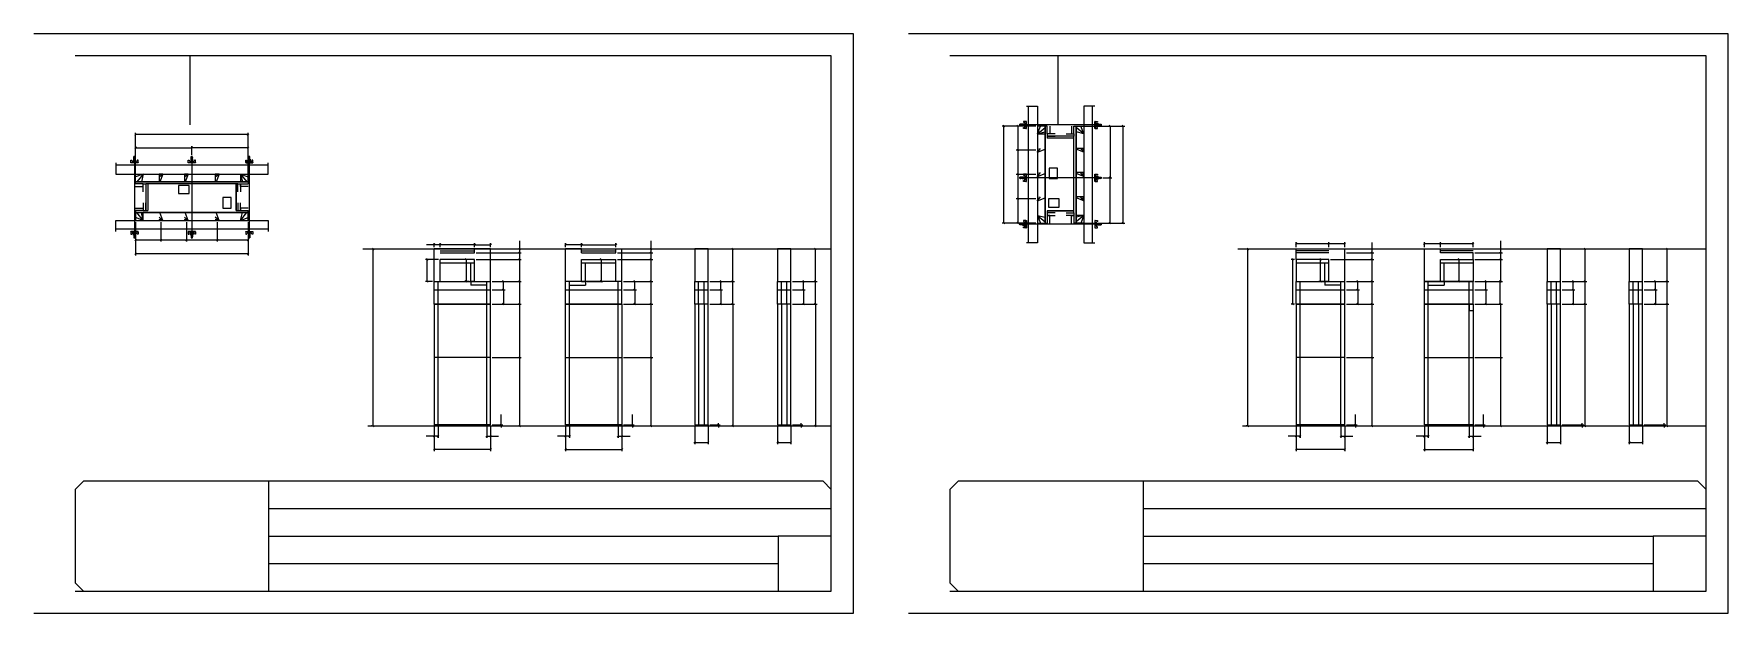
# Model space of a CAD drawing. Header units: metres. Extents: x 2743 to 5813, y 2660 to 3710.
import ezdxf

# ---------------------------------------------------------------- set-up
doc = ezdxf.new("R2010")
doc.units = ezdxf.units.M
for name, color, linetype in [('CHAPA', 7, 'Continuous'), ('COTA', 7, 'Continuous'), ('Hachura', 7, 'Continuous'), ('Madeira', 7, 'Continuous'), ('NIVEL 2° PAV.', 7, 'Continuous'), ('Nível', 7, 'Continuous'), ('Painéis', 7, 'Continuous'), ('Perfil Metálico', 7, 'Continuous'), ('SARR_2.2x7', 7, 'Continuous'), ('SARRAFO', 7, 'Continuous'), ('SARRAFO DE PRESSAO', 7, 'Continuous'), ('Texto Seção', 7, 'Continuous')]:
    doc.layers.add(name, color=color, linetype=linetype)

msp = doc.modelspace()

# ---------------------------------------------------------------- linework, layer by layer
at = {"color": 4, "lineweight": 25}
for p, q in [((3811.3, 3320.2), (3864.1, 3320.2)), ((3861.1, 3320.2), (3861.1, 3335)), ((3861.1, 3313.2), (3861.1, 3320.2)), ((3800.3, 3313.2), (3864.1, 3313.2)), ((3800.3, 3313.2), (3864.1, 3313.2)), ((3800.3, 3301.2), (3864.1, 3301.2)), ((3861.1, 3301.2), (3861.1, 3313.2))]:
    msp.add_line(p, q, dxfattribs=at)
at = {"color": 0, "lineweight": 25}
for p, q in [((3862.6, 3318.7), (3859.6, 3321.7)), ((3862.6, 3311.7), (3859.6, 3314.7)), ((3859.6, 3314.7), (3862.6, 3311.7)), ((3859.6, 3302.7), (3862.6, 3299.7))]:
    msp.add_line(p, q, dxfattribs=at)
at = {"layer": 'CHAPA', "color": 1, "lineweight": 25}
for points in [[(4579.1, 3542.9), (4575.1, 3542.9), (4575.1, 3366.9), (4579.1, 3366.9)], [(4579.1, 3542.9), (4575.1, 3542.9), (4575.1, 3366.9), (4579.1, 3366.9)], [(4627.1, 3542.9), (4631.1, 3542.9), (4631.1, 3366.9), (4627.1, 3366.9)], [(4627.1, 3542.9), (4631.1, 3542.9), (4631.1, 3366.9), (4627.1, 3366.9)], [(4627.1, 3520.9), (4627.1, 3524.5), (4579.1, 3524.5), (4579.1, 3520.9)], [(4627.1, 3520.9), (4627.1, 3524.5), (4579.1, 3524.5), (4579.1, 3520.9)], [(2927, 3437.9), (2927, 3441.9), (3131, 3441.9), (3131, 3437.9)], [(2927, 3437.9), (2927, 3441.9), (3131, 3441.9), (3131, 3437.9)], [(2949, 3437.9), (2945.4, 3437.9), (2945.4, 3389.9), (2949, 3389.9)], [(2949, 3437.9), (2945.4, 3437.9), (2945.4, 3389.9), (2949, 3389.9)], [(3112.6, 3437.9), (3109, 3437.9), (3109, 3389.9), (3112.6, 3389.9)], [(3112.6, 3437.9), (3109, 3437.9), (3109, 3389.9), (3112.6, 3389.9)], [(2927, 3389.9), (2927, 3385.9), (3131, 3385.9), (3131, 3389.9)], [(2927, 3389.9), (2927, 3385.9), (3131, 3385.9), (3131, 3389.9)], [(4627.1, 3385.3), (4627.1, 3388.9), (4579.1, 3388.9), (4579.1, 3385.3)], [(4627.1, 3385.3), (4627.1, 3388.9), (4579.1, 3388.9), (4579.1, 3385.3)]]:
    msp.add_lwpolyline(points, dxfattribs=at)
at = {"layer": 'COTA', "color": 241, "lineweight": 25}
for p, q in [((4558.1, 3542.9), (4497.5, 3542.9)), ((4500.5, 3366.9), (4500.5, 3542.9)), ((4558.1, 3542.9), (4522.4, 3542.9)), ((4525.4, 3542.9), (4525.4, 3498.9)), ((4634.1, 3542.9), (4719.5, 3542.9)), ((4668.1, 3542.9), (4695.8, 3542.9)), ((4692.8, 3542.9), (4692.8, 3449)), ((4716.5, 3366.9), (4716.5, 3542.9)), ((2927, 3444.9), (2927, 3530.3)), ((3131, 3527.3), (2927, 3527.3)), ((2927, 3478.9), (2927, 3506.6)), ((2927, 3503.6), (3029, 3503.6)), ((3029, 3490.7), (3029, 3506.6)), ((3029, 3490.7), (3029, 3506.6)), ((3131, 3503.6), (3029, 3503.6)), ((3131, 3444.9), (3131, 3530.3)), ((3131, 3478.9), (3131, 3506.6)), ((4558.1, 3498.9), (4522.4, 3498.9)), ((4558.1, 3498.9), (4522.4, 3498.9)), ((4525.4, 3498.9), (4525.4, 3454.9)), ((4558.1, 3454.9), (4522.4, 3454.9)), ((4558.1, 3454.9), (4522.4, 3454.9)), ((4525.4, 3454.9), (4525.4, 3410.9)), ((4679.9, 3449), (4695.8, 3449)), ((4679.9, 3449), (4695.8, 3449)), ((4692.8, 3366.9), (4692.8, 3449)), ((4558.1, 3410.9), (4522.4, 3410.9)), ((4558.1, 3410.9), (4522.4, 3410.9)), ((4525.4, 3410.9), (4525.4, 3366.9)), ((2927, 3368.9), (2927, 3308.3)), ((2927, 3368.9), (2927, 3333.3)), ((2973, 3368.9), (2973, 3333.3)), ((2973, 3368.9), (2973, 3333.3)), ((3019, 3368.9), (3019, 3333.3)), ((3019, 3368.9), (3019, 3333.3)), ((3075, 3368.9), (3075, 3333.3)), ((3075, 3368.9), (3075, 3333.3)), ((3131, 3368.9), (3131, 3308.3)), ((3131, 3368.9), (3131, 3333.3)), ((4558.1, 3366.9), (4497.5, 3366.9)), ((4558.1, 3366.9), (4522.4, 3366.9)), ((4634.1, 3366.9), (4719.5, 3366.9)), ((4668.1, 3366.9), (4695.8, 3366.9)), ((2927, 3336.3), (2973, 3336.3)), ((2973, 3336.3), (3019, 3336.3)), ((3019, 3336.3), (3075, 3336.3)), ((3075, 3336.3), (3131, 3336.3)), ((3570.2, 3320.2), (3468.2, 3320.2)), ((3468.2, 3261.2), (3468.2, 3320.2)), ((3570.2, 3261.2), (3570.2, 3320.2)), ((3706.3, 3261.2), (3706.3, 3320.2)), ((3735.3, 3320.2), (3706.3, 3320.2)), ((3797.3, 3320.2), (3808.3, 3320.2)), ((3808.3, 3261.2), (3808.3, 3320.2)), ((5089.2, 3320.2), (5118.2, 3320.2)), ((5118.2, 3261.2), (5118.2, 3320.2)), ((5262.5, 3261.2), (5262.5, 3320.2)), ((5262.5, 3320.2), (5291.5, 3320.2)), ((3131, 3311.3), (2927, 3311.3)), ((5030.2, 3301.2), (5030.2, 3313.2)), ((5350.5, 3301.2), (5350.5, 3313.2))]:
    msp.add_line(p, q, dxfattribs=at)
at = {"layer": 'COTA', "color": 0, "lineweight": 25}
for p, q in [((4502, 3541.4), (4499, 3544.4)), ((4526.9, 3541.4), (4523.9, 3544.4)), ((4694.3, 3541.4), (4691.3, 3544.4)), ((4718, 3541.4), (4715, 3544.4)), ((2928.5, 3528.8), (2925.5, 3525.8)), ((2928.5, 3505.1), (2925.5, 3502.1)), ((3030.5, 3505.1), (3027.5, 3502.1)), ((3027.5, 3502.1), (3030.5, 3505.1)), ((3129.5, 3525.8), (3132.5, 3528.8)), ((3129.5, 3502.1), (3132.5, 3505.1)), ((4523.9, 3500.4), (4526.9, 3497.4)), ((4526.9, 3497.4), (4523.9, 3500.4)), ((4523.9, 3456.4), (4526.9, 3453.4)), ((4526.9, 3453.4), (4523.9, 3456.4)), ((4694.3, 3447.5), (4691.3, 3450.5)), ((4691.3, 3450.5), (4694.3, 3447.5)), ((4523.9, 3412.4), (4526.9, 3409.4)), ((4526.9, 3409.4), (4523.9, 3412.4)), ((4499, 3368.4), (4502, 3365.4)), ((4523.9, 3368.4), (4526.9, 3365.4)), ((4691.3, 3368.4), (4694.3, 3365.4)), ((4715, 3368.4), (4718, 3365.4)), ((2928.5, 3337.8), (2925.5, 3334.8)), ((2971.5, 3334.8), (2974.5, 3337.8)), ((2974.5, 3337.8), (2971.5, 3334.8)), ((3017.5, 3334.8), (3020.5, 3337.8)), ((3020.5, 3337.8), (3017.5, 3334.8)), ((3073.5, 3334.8), (3076.5, 3337.8)), ((3076.5, 3337.8), (3073.5, 3334.8)), ((3129.5, 3334.8), (3132.5, 3337.8)), ((3469.7, 3329.2), (3466.7, 3326.2)), ((3477.7, 3326.2), (3480.7, 3329.2)), ((3480.7, 3329.2), (3477.7, 3326.2)), ((3539.7, 3326.2), (3542.7, 3329.2)), ((3542.7, 3329.2), (3539.7, 3326.2)), ((3568.7, 3326.2), (3571.7, 3329.2)), ((3624.5, 3318.7), (3621.5, 3321.7)), ((3707.8, 3329.2), (3704.8, 3326.2)), ((3733.8, 3326.2), (3736.8, 3329.2)), ((3736.8, 3329.2), (3733.8, 3326.2)), ((3795.8, 3326.2), (3798.8, 3329.2)), ((4010.5, 3318.7), (4007.5, 3321.7)), ((4160.5, 3318.7), (4157.5, 3321.7)), ((5031.7, 3331), (5028.7, 3328)), ((5087.7, 3328), (5090.7, 3331)), ((5090.7, 3331), (5087.7, 3328)), ((5116.7, 3328), (5119.7, 3331)), ((5264, 3331), (5261, 3328)), ((5290, 3328), (5293, 3331)), ((5293, 3331), (5290, 3328)), ((5349, 3328), (5352, 3331)), ((5402.4, 3318.7), (5399.4, 3321.7)), ((5555, 3318.7), (5552, 3321.7)), ((5703.8, 3318.7), (5700.8, 3321.7)), ((2928.5, 3312.8), (2925.5, 3309.8)), ((3129.5, 3309.8), (3132.5, 3312.8)), ((3456.9, 3299.7), (3453.9, 3302.7)), ((3527.3, 3299.7), (3524.3, 3302.7)), ((3624.5, 3311.7), (3621.5, 3314.7)), ((3621.5, 3314.7), (3624.5, 3311.7)), ((3624.5, 3299.7), (3621.5, 3302.7)), ((3621.5, 3302.7), (3624.5, 3299.7)), ((3772.1, 3299.7), (3769.1, 3302.7)), ((3862.6, 3299.7), (3859.6, 3302.7)), ((5025.2, 3299.7), (5022.2, 3302.7)), ((5075.8, 3299.7), (5072.8, 3302.7)), ((5169.1, 3311.7), (5166.1, 3314.7)), ((5169.1, 3299.7), (5166.1, 3302.7)), ((5166.1, 3302.7), (5169.1, 3299.7)), ((5326.6, 3299.7), (5323.6, 3302.7)), ((5402.4, 3311.7), (5399.4, 3314.7)), ((5399.4, 3314.7), (5402.4, 3311.7)), ((5402.4, 3299.7), (5399.4, 3302.7)), ((5399.4, 3302.7), (5402.4, 3299.7)), ((3453.9, 3262.7), (3456.9, 3259.7)), ((3524.3, 3262.7), (3527.3, 3259.7)), ((3621.5, 3262.7), (3624.5, 3259.7)), ((3769.1, 3262.7), (3772.1, 3259.7)), ((3859.6, 3262.7), (3862.6, 3259.7)), ((4007.5, 3262.7), (4010.5, 3259.7)), ((4157.5, 3262.7), (4160.5, 3259.7)), ((5072.8, 3262.7), (5075.8, 3259.7)), ((5166.1, 3262.7), (5169.1, 3259.7)), ((5323.6, 3262.7), (5326.6, 3259.7)), ((5399.4, 3262.7), (5402.4, 3259.7)), ((5552, 3262.7), (5555, 3259.7)), ((5700.8, 3262.7), (5703.8, 3259.7)), ((3624.5, 3218.7), (3621.5, 3221.7)), ((3862.6, 3218.7), (3859.6, 3221.7)), ((4010.5, 3218.7), (4007.5, 3221.7)), ((4160.5, 3218.7), (4157.5, 3221.7)), ((5022.2, 3221.7), (5025.2, 3218.7)), ((5169.1, 3218.7), (5166.1, 3221.7)), ((5402.4, 3218.7), (5399.4, 3221.7)), ((5555, 3218.7), (5552, 3221.7)), ((5703.8, 3218.7), (5700.8, 3221.7)), ((3621.5, 3124.7), (3624.5, 3121.7)), ((3624.5, 3121.7), (3621.5, 3124.7)), ((3859.6, 3124.7), (3862.6, 3121.7)), ((3862.6, 3121.7), (3859.6, 3124.7)), ((5166.1, 3124.7), (5169.1, 3121.7)), ((5169.1, 3121.7), (5166.1, 3124.7)), ((5399.4, 3124.7), (5402.4, 3121.7)), ((5402.4, 3121.7), (5399.4, 3124.7)), ((3469.7, 2982.2), (3466.7, 2979.2)), ((3473.7, 2979.2), (3476.7, 2982.2)), ((3564.7, 2982.2), (3561.7, 2979.2)), ((3568.7, 2979.2), (3571.7, 2982.2)), ((3587.9, 3002.7), (3590.9, 2999.7)), ((3590.9, 2997.7), (3587.9, 3000.7)), ((3621.5, 3000.7), (3624.5, 2997.7)), ((3707.8, 2982.2), (3704.8, 2979.2)), ((3711.8, 2979.2), (3714.8, 2982.2)), ((3802.8, 2982.2), (3799.8, 2979.2)), ((3806.8, 2979.2), (3809.8, 2982.2)), ((3826, 3002.7), (3829, 2999.7)), ((3829, 2997.7), (3826, 3000.7)), ((3859.6, 3000.7), (3862.6, 2997.7)), ((3981.7, 3002.7), (3984.7, 2999.7)), ((3984.7, 2997.7), (3981.7, 3000.7)), ((4007.5, 3000.7), (4010.5, 2997.7)), ((4131.7, 3002.7), (4134.7, 2999.7)), ((4134.7, 2997.7), (4131.7, 3000.7)), ((4157.5, 3000.7), (4160.5, 2997.7)), ((5031.7, 2982.2), (5028.7, 2979.2)), ((5035.7, 2979.2), (5038.7, 2982.2)), ((5112.7, 2982.2), (5109.7, 2979.2)), ((5116.7, 2979.2), (5119.7, 2982.2)), ((5136, 3002.7), (5139, 2999.7)), ((5139, 2997.7), (5136, 3000.7)), ((5166.1, 3000.7), (5169.1, 2997.7)), ((5264, 2982.2), (5261, 2979.2)), ((5268, 2979.2), (5271, 2982.2)), ((5345, 2982.2), (5342, 2979.2)), ((5349, 2979.2), (5352, 2982.2)), ((5368.2, 3002.7), (5371.2, 2999.7)), ((5371.2, 2997.7), (5368.2, 3000.7)), ((5399.4, 3000.7), (5402.4, 2997.7)), ((5546.6, 3002.7), (5549.6, 2999.7)), ((5549.6, 2997.7), (5546.6, 3000.7)), ((5552, 3000.7), (5555, 2997.7)), ((5695.4, 3002.7), (5698.4, 2999.7)), ((5698.4, 2997.7), (5695.4, 3000.7)), ((5700.8, 3000.7), (5703.8, 2997.7)), ((3469.7, 2958.1), (3466.7, 2955.1)), ((3568.7, 2955.1), (3571.7, 2958.1)), ((3707.8, 2958.1), (3704.8, 2955.1)), ((3806.8, 2955.1), (3809.8, 2958.1)), ((3941.8, 2970.8), (3938.8, 2967.8)), ((3962.8, 2967.8), (3965.8, 2970.8)), ((4091.8, 2970.8), (4088.8, 2967.8)), ((4112.8, 2967.8), (4115.8, 2970.8)), ((5031.7, 2958.1), (5028.7, 2955.1)), ((5116.7, 2955.1), (5119.7, 2958.1)), ((5264, 2958.1), (5261, 2955.1)), ((5349, 2955.1), (5352, 2958.1)), ((5486.3, 2970.8), (5483.3, 2967.8)), ((5507.3, 2967.8), (5510.3, 2970.8)), ((5635.1, 2970.8), (5632.1, 2967.8)), ((5656.1, 2967.8), (5659.1, 2970.8))]:
    msp.add_line(p, q, dxfattribs=at)
at = {"layer": 'COTA', "color": 180, "lineweight": 25}
for p, q in [((4597.5, 3466.5), (4582.5, 3466.5)), ((4582.5, 3466.5), (4582.5, 3447.5)), ((4582.5, 3447.5), (4597.5, 3447.5)), ((4597.5, 3447.5), (4597.5, 3466.5)), ((3024.1, 3435.3), (3004.8, 3435.3)), ((3004.8, 3435.3), (3004.8, 3420.3)), ((3004.8, 3420.3), (3024.1, 3420.3)), ((3024.1, 3420.3), (3024.1, 3435.3)), ((3100, 3413.6), (3085, 3413.6)), ((3085, 3413.6), (3085, 3393.9)), ((3100, 3393.9), (3100, 3413.6)), ((4600.6, 3410.9), (4581, 3410.9)), ((4581, 3410.9), (4581, 3395.9)), ((4600.6, 3395.9), (4600.6, 3410.9)), ((3085, 3393.9), (3100, 3393.9)), ((4581, 3395.9), (4600.6, 3395.9))]:
    msp.add_line(p, q, dxfattribs=at)
at = {"layer": 'COTA', "color": 4, "lineweight": 25}
for p, q in [((3468.2, 3327.7), (3454.1, 3327.7)), ((3468.2, 3323.2), (3468.2, 3330.7)), ((3479.2, 3327.7), (3468.2, 3327.7)), ((3479.2, 3323.2), (3479.2, 3330.7)), ((3479.2, 3323.2), (3479.2, 3330.7)), ((3541.2, 3327.7), (3479.2, 3327.7)), ((3541.2, 3323.2), (3541.2, 3330.7)), ((3541.2, 3323.2), (3541.2, 3330.7)), ((3541.2, 3327.7), (3570.2, 3327.7)), ((3570.2, 3323.2), (3570.2, 3330.7)), ((3573.2, 3320.2), (3626, 3320.2)), ((3623, 3320.2), (3623, 3335)), ((3623, 3313.2), (3623, 3320.2)), ((3706.3, 3323.2), (3706.3, 3330.7)), ((3735.3, 3327.7), (3706.3, 3327.7)), ((3735.3, 3323.2), (3735.3, 3330.7)), ((3735.3, 3323.2), (3735.3, 3330.7)), ((3735.3, 3327.7), (3797.3, 3327.7)), ((3797.3, 3323.2), (3797.3, 3330.7)), ((3967.3, 3320.2), (4012, 3320.2)), ((4009, 3261.2), (4009, 3320.2)), ((4117.3, 3320.2), (4162, 3320.2)), ((4159, 3261.2), (4159, 3320.2)), ((5030.2, 3323.2), (5030.2, 3332.5)), ((5089.2, 3329.5), (5030.2, 3329.5)), ((5089.2, 3323.2), (5089.2, 3332.5)), ((5089.2, 3323.2), (5089.2, 3332.5)), ((5118.2, 3329.5), (5089.2, 3329.5)), ((5118.2, 3323.2), (5118.2, 3332.5)), ((5167.6, 3313.2), (5167.6, 3331.5)), ((5262.5, 3323.2), (5262.5, 3332.5)), ((5291.5, 3329.5), (5262.5, 3329.5)), ((5291.5, 3323.2), (5291.5, 3332.5)), ((5291.5, 3323.2), (5291.5, 3332.5)), ((5350.5, 3329.5), (5291.5, 3329.5)), ((5350.5, 3323.2), (5350.5, 3332.5)), ((5353.5, 3320.2), (5403.9, 3320.2)), ((5400.9, 3320.2), (5400.9, 3335)), ((5400.9, 3313.2), (5400.9, 3320.2)), ((5511.8, 3320.2), (5556.5, 3320.2)), ((5553.5, 3261.2), (5553.5, 3320.2)), ((5660.6, 3320.2), (5705.3, 3320.2)), ((5702.3, 3261.2), (5702.3, 3320.2)), ((3476.2, 3301.2), (3452.4, 3301.2)), ((3455.4, 3261.2), (3455.4, 3301.2)), ((3538.2, 3301.2), (3522.8, 3301.2)), ((3525.8, 3301.2), (3525.8, 3261.2)), ((3544.2, 3313.2), (3626, 3313.2)), ((3544.2, 3313.2), (3626, 3313.2)), ((3544.2, 3301.2), (3626, 3301.2)), ((3544.2, 3301.2), (3626, 3301.2)), ((3623, 3301.2), (3623, 3313.2)), ((3623, 3261.2), (3623, 3301.2)), ((3738.3, 3301.2), (3773.6, 3301.2)), ((3770.6, 3301.2), (3770.6, 3261.2)), ((3800.3, 3301.2), (3864.1, 3301.2)), ((3861.1, 3261.2), (3861.1, 3301.2)), ((5027.2, 3301.2), (5020.7, 3301.2)), ((5023.7, 3220.2), (5023.7, 3301.2)), ((5086.2, 3301.2), (5071.3, 3301.2)), ((5074.3, 3261.2), (5074.3, 3301.2)), ((5092.2, 3301.2), (5170.6, 3301.2)), ((5092.2, 3301.2), (5170.6, 3301.2)), ((5121.2, 3313.2), (5170.6, 3313.2)), ((5167.6, 3301.2), (5167.6, 3313.2)), ((5167.6, 3261.2), (5167.6, 3301.2)), ((5294.5, 3301.2), (5328.1, 3301.2)), ((5325.1, 3261.2), (5325.1, 3301.2)), ((5353.5, 3313.2), (5403.9, 3313.2)), ((5353.5, 3313.2), (5403.9, 3313.2)), ((5353.5, 3301.2), (5403.9, 3301.2)), ((5353.5, 3301.2), (5403.9, 3301.2)), ((5400.9, 3301.2), (5400.9, 3313.2)), ((5400.9, 3261.2), (5400.9, 3301.2)), ((3465.2, 3261.2), (3452.4, 3261.2)), ((3531.2, 3261.2), (3522.8, 3261.2)), ((3573.2, 3261.2), (3626, 3261.2)), ((3745.3, 3261.2), (3773.6, 3261.2)), ((3811.3, 3261.2), (3864.1, 3261.2)), ((3967.3, 3261.2), (4012, 3261.2)), ((4117.3, 3261.2), (4162, 3261.2)), ((5086.2, 3261.2), (5071.3, 3261.2)), ((5121.2, 3261.2), (5170.6, 3261.2)), ((5294.5, 3261.2), (5328.1, 3261.2)), ((5353.5, 3261.2), (5403.9, 3261.2)), ((5511.8, 3261.2), (5556.5, 3261.2)), ((5660.6, 3261.2), (5705.3, 3261.2)), ((3573.2, 3220.2), (3626, 3220.2)), ((3623, 3123.2), (3623, 3220.2)), ((3811.3, 3220.2), (3864.1, 3220.2)), ((3861.1, 3123.2), (3861.1, 3220.2)), ((3967.3, 3220.2), (4012, 3220.2)), ((4009, 3220.2), (4009, 2999.2)), ((4117.3, 3220.2), (4162, 3220.2)), ((4159, 3220.2), (4159, 2999.2)), ((5027.2, 3220.2), (5020.7, 3220.2)), ((5121.2, 3220.2), (5170.6, 3220.2)), ((5167.6, 3123.2), (5167.6, 3220.2)), ((5353.5, 3220.2), (5403.9, 3220.2)), ((5400.9, 3123.2), (5400.9, 3220.2)), ((5511.8, 3220.2), (5556.5, 3220.2)), ((5553.5, 2999.2), (5553.5, 3220.2)), ((5660.6, 3220.2), (5705.3, 3220.2)), ((5702.3, 2999.2), (5702.3, 3220.2)), ((3573.2, 3123.2), (3626, 3123.2)), ((3573.2, 3123.2), (3626, 3123.2)), ((3623, 2999.2), (3623, 3123.2)), ((3811.3, 3123.2), (3864.1, 3123.2)), ((3811.3, 3123.2), (3864.1, 3123.2)), ((3861.1, 2999.2), (3861.1, 3123.2)), ((5121.2, 3123.2), (5170.6, 3123.2)), ((5121.2, 3123.2), (5170.6, 3123.2)), ((5167.6, 2999.2), (5167.6, 3123.2)), ((5353.5, 3123.2), (5403.9, 3123.2)), ((5353.5, 3123.2), (5403.9, 3123.2)), ((5400.9, 2999.2), (5400.9, 3123.2)), ((3589.4, 3001.2), (3589.4, 3020)), ((3827.5, 3001.2), (3827.5, 3020)), ((5137.5, 3001.2), (5137.5, 3020)), ((5369.7, 3001.2), (5369.7, 3020)), ((3468.2, 2980.7), (3453.5, 2980.7)), ((3468.2, 2998.2), (3468.2, 2953.6)), ((3468.2, 2996.2), (3468.2, 2977.7)), ((3475.2, 2980.7), (3468.2, 2980.7)), ((3475.2, 2998.2), (3475.2, 2977.7)), ((3563.2, 2998.2), (3563.2, 2977.7)), ((3563.2, 2980.7), (3570.2, 2980.7)), ((3570.2, 2998.2), (3570.2, 2953.6)), ((3570.2, 2996.2), (3570.2, 2977.7)), ((3570.2, 2980.7), (3584.9, 2980.7)), ((3573.2, 3001.2), (3592.4, 3001.2)), ((3573.2, 2999.2), (3592.4, 2999.2)), ((3573.2, 2999.2), (3626, 2999.2)), ((3589.4, 2999.2), (3589.4, 3001.2)), ((3589.4, 2999.2), (3589.4, 2996.2)), ((3706.3, 2980.7), (3691.6, 2980.7)), ((3706.3, 2998.2), (3706.3, 2953.6)), ((3706.3, 2996.2), (3706.3, 2977.7)), ((3713.3, 2980.7), (3706.3, 2980.7)), ((3713.3, 2998.2), (3713.3, 2977.7)), ((3801.3, 2998.2), (3801.3, 2977.7)), ((3801.3, 2980.7), (3808.3, 2980.7)), ((3808.3, 2998.2), (3808.3, 2953.6)), ((3808.3, 2996.2), (3808.3, 2977.7)), ((3808.3, 2980.7), (3823, 2980.7)), ((3811.3, 3001.2), (3830.5, 3001.2)), ((3811.3, 2999.2), (3830.5, 2999.2)), ((3811.3, 2999.2), (3864.1, 2999.2)), ((3827.5, 2999.2), (3827.5, 3001.2)), ((3827.5, 2999.2), (3827.5, 2996.2)), ((3940.3, 2998.2), (3940.3, 2966.3)), ((3964.3, 2998.2), (3964.3, 2966.3)), ((3967.3, 3001.2), (3986.2, 3001.2)), ((3967.3, 2999.2), (3986.2, 2999.2)), ((3967.3, 2999.2), (4012, 2999.2)), ((3983.2, 3001.2), (3983.2, 3004.2)), ((3983.2, 2999.2), (3983.2, 3001.2)), ((3983.2, 2999.2), (3983.2, 2996.2)), ((4090.3, 2998.2), (4090.3, 2966.3)), ((4114.3, 2998.2), (4114.3, 2966.3)), ((4117.3, 3001.2), (4136.2, 3001.2)), ((4117.3, 2999.2), (4136.2, 2999.2)), ((4117.3, 2999.2), (4162, 2999.2)), ((4133.2, 3001.2), (4133.2, 3004.2)), ((4133.2, 2999.2), (4133.2, 3001.2)), ((4133.2, 2999.2), (4133.2, 2996.2)), ((5030.2, 2980.7), (5015.5, 2980.7)), ((5030.2, 2998.2), (5030.2, 2953.6)), ((5030.2, 2996.2), (5030.2, 2977.7)), ((5037.2, 2980.7), (5030.2, 2980.7)), ((5037.2, 2998.2), (5037.2, 2977.7)), ((5111.2, 2998.2), (5111.2, 2977.7)), ((5111.2, 2980.7), (5118.2, 2980.7)), ((5118.2, 2998.2), (5118.2, 2953.6)), ((5118.2, 2996.2), (5118.2, 2977.7)), ((5118.2, 2980.7), (5133, 2980.7)), ((5121.2, 3001.2), (5140.5, 3001.2)), ((5121.2, 2999.2), (5140.5, 2999.2)), ((5121.2, 2999.2), (5170.6, 2999.2)), ((5137.5, 2999.2), (5137.5, 3001.2)), ((5137.5, 2999.2), (5137.5, 2996.2)), ((5262.5, 2980.7), (5247.7, 2980.7)), ((5262.5, 2998.2), (5262.5, 2953.6)), ((5262.5, 2996.2), (5262.5, 2977.7)), ((5269.5, 2980.7), (5262.5, 2980.7)), ((5269.5, 2998.2), (5269.5, 2977.7)), ((5343.5, 2998.2), (5343.5, 2977.7)), ((5343.5, 2980.7), (5350.5, 2980.7)), ((5350.5, 2998.2), (5350.5, 2953.6)), ((5350.5, 2996.2), (5350.5, 2977.7)), ((5350.5, 2980.7), (5365.2, 2980.7)), ((5353.5, 3001.2), (5372.7, 3001.2)), ((5353.5, 2999.2), (5372.7, 2999.2)), ((5353.5, 2999.2), (5403.9, 2999.2)), ((5369.7, 2999.2), (5369.7, 3001.2)), ((5369.7, 2999.2), (5369.7, 2996.2)), ((5484.8, 2998.2), (5484.8, 2966.3)), ((5508.8, 2998.2), (5508.8, 2966.3)), ((5511.8, 3001.2), (5551.1, 3001.2)), ((5511.8, 2999.2), (5551.1, 2999.2)), ((5511.8, 2999.2), (5556.5, 2999.2)), ((5548.1, 3001.2), (5548.1, 3004.2)), ((5548.1, 2999.2), (5548.1, 3001.2)), ((5548.1, 2999.2), (5548.1, 2996.2)), ((5633.6, 2998.2), (5633.6, 2966.3)), ((5657.6, 2998.2), (5657.6, 2966.3)), ((5660.6, 3001.2), (5699.9, 3001.2)), ((5660.6, 2999.2), (5699.9, 2999.2)), ((5660.6, 2999.2), (5705.3, 2999.2)), ((5696.9, 3001.2), (5696.9, 3004.2)), ((5696.9, 2999.2), (5696.9, 3001.2)), ((5696.9, 2999.2), (5696.9, 2996.2)), ((3570.2, 2956.6), (3468.2, 2956.6)), ((3706.3, 2956.6), (3808.3, 2956.6)), ((3940.3, 2969.3), (3964.3, 2969.3)), ((4090.3, 2969.3), (4114.3, 2969.3)), ((5118.2, 2956.6), (5030.2, 2956.6)), ((5262.5, 2956.6), (5350.5, 2956.6)), ((5484.8, 2969.3), (5508.8, 2969.3)), ((5633.6, 2969.3), (5657.6, 2969.3))]:
    msp.add_line(p, q, dxfattribs=at)
at = {"layer": 'COTA', "color": 241, "lineweight": 25}
for points in [[(3964.3, 3261.2), (3964.3, 3320.2), (3940.3, 3320.2), (3940.3, 3261.2)], [(4114.3, 3261.2), (4114.3, 3320.2), (4090.3, 3320.2), (4090.3, 3261.2)], [(5508.8, 3261.2), (5508.8, 3320.2), (5484.8, 3320.2), (5484.8, 3261.2)], [(5657.6, 3261.2), (5657.6, 3320.2), (5633.6, 3320.2), (5633.6, 3261.2)]]:
    msp.add_lwpolyline(points, dxfattribs=at)
at = {"layer": 'Hachura', "color": 0, "lineweight": 9}
for p, q in [((4529.6, 3546), (4529.3, 3545.6)), ((4529.3, 3545.6), (4529.3, 3544.4)), ((4529.6, 3544), (4529.3, 3544.4)), ((4529.9, 3546), (4529.6, 3546)), ((4529.6, 3544), (4529.6, 3546)), ((4530.2, 3544), (4529.6, 3545.3)), ((4530.2, 3543.9), (4529.6, 3545.1)), ((4529.6, 3544.5), (4529.9, 3543.9)), ((4529.6, 3544.3), (4529.7, 3544)), ((4529.9, 3546), (4530.9, 3544)), ((4529.9, 3546), (4530.9, 3544)), ((4530, 3546), (4531.1, 3543.9)), ((4531.3, 3543.9), (4530.2, 3546.1)), ((4530.2, 3544), (4530.9, 3544)), ((4531.1, 3546), (4530.4, 3546)), ((4531.4, 3544), (4530.4, 3546)), ((4531.1, 3546), (4532, 3544)), ((4531.2, 3546), (4532.2, 3543.9)), ((4532.5, 3543.9), (4531.4, 3546.1)), ((4532, 3544), (4531.4, 3544)), ((4532.2, 3546), (4531.6, 3546)), ((4532.6, 3544), (4531.6, 3546)), ((4531.8, 3546), (4531.6, 3546)), ((4532.2, 3546), (4533.2, 3544)), ((4532.3, 3546), (4533.4, 3543.9)), ((4533.6, 3543.9), (4532.6, 3546.1)), ((4532.8, 3544), (4532.6, 3544)), ((4533.4, 3546), (4532.7, 3546)), ((4533.7, 3544), (4532.7, 3546)), ((4532.8, 3544), (4533.2, 3544)), ((4533.4, 3546), (4534.4, 3544)), ((4534.4, 3544.8), (4533.7, 3546.1)), ((4533.7, 3544), (4534.4, 3544)), ((4534.4, 3545.1), (4533.9, 3546)), ((4534.4, 3546), (4533.9, 3546)), ((4534.4, 3543.3), (4534.4, 3546.6)), ((4534.4, 3543.3), (4534.4, 3546.6)), ((4534.4, 3546.6), (4537.6, 3546.6)), ((4534.4, 3545.6), (4537.6, 3545.6)), ((4534.4, 3544), (4537.6, 3544)), ((4537.6, 3543.3), (4534.4, 3543.3)), ((4541.1, 3551.4), (4535.9, 3551.4)), ((4535.9, 3551.4), (4535.9, 3549.7)), ((4535.9, 3549.7), (4538.1, 3549.1)), ((4535.9, 3540.2), (4538.1, 3540.7)), ((4535.9, 3538.5), (4535.9, 3540.2)), ((4540.2, 3538.5), (4535.9, 3538.5)), ((4537.6, 3546.9), (4537.6, 3543)), ((4540.2, 3546.9), (4537.6, 3546.9)), ((4537.6, 3543), (4537.6, 3543.3)), ((4537.6, 3543), (4537.6, 3543.3)), ((4537.6, 3543), (4540.2, 3543)), ((4540.2, 3545.2), (4538.2, 3545.2)), ((4538.2, 3544.7), (4540.2, 3544.7)), ((4538.4, 3548.8), (4538.4, 3546.9)), ((4538.4, 3541.1), (4538.4, 3543)), ((4540.1, 3551.2), (4541.1, 3551.2)), ((4540.1, 3551), (4541.1, 3551)), ((4540.1, 3550.7), (4541.1, 3550.7)), ((4540.1, 3550.2), (4541.1, 3550.2)), ((4540.1, 3549.4), (4541.1, 3549.4)), ((4540.1, 3548), (4541.1, 3548)), ((4540.1, 3541.9), (4541.1, 3541.9)), ((4540.1, 3540.5), (4541.1, 3540.5)), ((4540.1, 3539.6), (4541.1, 3539.6)), ((4540.1, 3539.2), (4541.1, 3539.2)), ((4540.1, 3538.8), (4541.1, 3538.8)), ((4540.1, 3538.6), (4541.1, 3538.6)), ((4540.2, 3551.4), (4540.2, 3538.5)), ((4540.2, 3551.4), (4540.2, 3546.2)), ((4540.2, 3544.9), (4540.2, 3546.9)), ((4540.2, 3546.2), (4540.2, 3545.6)), ((4540.2, 3544.9), (4541.1, 3544.9)), ((4540.2, 3538.5), (4541.1, 3538.5)), ((4540.5, 3545.9), (4540.3, 3545.9)), ((4540.3, 3544), (4540.7, 3544)), ((4540.9, 3545.9), (4540.5, 3545.9)), ((4541.1, 3538.5), (4541.1, 3551.4)), ((4541.1, 3539.4), (4541.1, 3547.3)), ((4665.1, 3538.5), (4665.1, 3551.4)), ((4665.1, 3551.4), (4670.2, 3551.4)), ((4666, 3551.2), (4665.1, 3551.2)), ((4666, 3551), (4665.1, 3551)), ((4666, 3550.7), (4665.1, 3550.7)), ((4666, 3550.2), (4665.1, 3550.2)), ((4666, 3549.4), (4665.1, 3549.4)), ((4666, 3548), (4665.1, 3548)), ((4665.1, 3539.4), (4665.1, 3547.3)), ((4666, 3544.9), (4665.1, 3544.9)), ((4666, 3541.9), (4665.1, 3541.9)), ((4666, 3540.5), (4665.1, 3540.5)), ((4666, 3539.6), (4665.1, 3539.6)), ((4666, 3539.2), (4665.1, 3539.2)), ((4666, 3538.8), (4665.1, 3538.8)), ((4666, 3538.6), (4665.1, 3538.6)), ((4666, 3538.5), (4665.1, 3538.5)), ((4665.2, 3545.9), (4665.7, 3545.9)), ((4665.8, 3544), (4665.4, 3544)), ((4665.7, 3545.9), (4665.9, 3545.9)), ((4666, 3551.4), (4666, 3538.5)), ((4666, 3551.4), (4666, 3546.2)), ((4666, 3544.9), (4666, 3546.9)), ((4666, 3546.9), (4668.6, 3546.9)), ((4666, 3546.2), (4666, 3545.6)), ((4666, 3545.2), (4668, 3545.2)), ((4668, 3544.7), (4666, 3544.7)), ((4668.6, 3543), (4666, 3543)), ((4666, 3538.5), (4670.2, 3538.5)), ((4667.8, 3548.8), (4667.8, 3546.9)), ((4667.8, 3541.1), (4667.8, 3543)), ((4670.2, 3549.7), (4668, 3549.1)), ((4670.2, 3540.2), (4668, 3540.7)), ((4668.6, 3546.9), (4668.6, 3543)), ((4671.8, 3546.6), (4668.6, 3546.6)), ((4671.8, 3545.6), (4668.6, 3545.6)), ((4671.8, 3544), (4668.6, 3544)), ((4668.6, 3543.3), (4671.8, 3543.3)), ((4668.6, 3543), (4668.6, 3543.3)), ((4668.6, 3543), (4668.6, 3543.3)), ((4670.2, 3551.4), (4670.2, 3549.7)), ((4670.2, 3538.5), (4670.2, 3540.2)), ((4671.7, 3543.3), (4671.7, 3546.6)), ((4671.8, 3543.3), (4671.8, 3546.6)), ((4671.8, 3544.8), (4672.4, 3546.1)), ((4672.7, 3546), (4671.8, 3544)), ((4671.8, 3545.1), (4672.2, 3546)), ((4671.8, 3546), (4672.2, 3546)), ((4672.4, 3544), (4671.8, 3544)), ((4672.4, 3544), (4673.4, 3546)), ((4672.5, 3543.9), (4673.6, 3546.1)), ((4672.7, 3546), (4673.4, 3546)), ((4673.8, 3546), (4672.7, 3543.9)), ((4673.9, 3546), (4672.9, 3544)), ((4673.4, 3544), (4672.9, 3544)), ((4673.4, 3544), (4673.6, 3544)), ((4673.6, 3544), (4674.5, 3546)), ((4673.7, 3543.9), (4674.7, 3546.1)), ((4673.9, 3546), (4674.5, 3546)), ((4675, 3546), (4673.9, 3543.9)), ((4675.1, 3546), (4674.1, 3544)), ((4674.1, 3544), (4674.7, 3544)), ((4674.3, 3546), (4674.5, 3546)), ((4674.7, 3544), (4675.7, 3546)), ((4674.8, 3543.9), (4675.9, 3546.1)), ((4675.1, 3546), (4675.7, 3546)), ((4676.1, 3546), (4675.1, 3543.9)), ((4676.2, 3546), (4675.3, 3544)), ((4676.2, 3546), (4675.3, 3544)), ((4675.9, 3544), (4675.3, 3544)), ((4675.9, 3544), (4676.5, 3545.3)), ((4676, 3543.9), (4676.5, 3545.1)), ((4676.2, 3546), (4676.5, 3546)), ((4676.5, 3544.5), (4676.2, 3543.9)), ((4676.5, 3544.3), (4676.4, 3544)), ((4676.5, 3546), (4676.9, 3545.6)), ((4676.5, 3544), (4676.5, 3546)), ((4676.5, 3544), (4676.9, 3544.4)), ((4676.9, 3545.6), (4676.9, 3544.4)), ((2918.5, 3475.9), (2918.5, 3481)), ((2918.5, 3481), (2920.2, 3481)), ((2918.5, 3476.8), (2931.4, 3476.8)), ((2918.5, 3476.8), (2923.7, 3476.8)), ((2931.4, 3475.9), (2918.5, 3475.9)), ((2918.7, 3476.8), (2918.7, 3475.9)), ((2918.9, 3476.8), (2918.9, 3475.9)), ((2919.2, 3476.8), (2919.2, 3475.9)), ((2919.7, 3476.8), (2919.7, 3475.9)), ((2920.2, 3481), (2920.8, 3478.8)), ((2920.5, 3476.8), (2920.5, 3475.9)), ((2921.1, 3478.6), (2923, 3478.6)), ((2921.9, 3476.8), (2921.9, 3475.9)), ((2930.5, 3475.9), (2922.6, 3475.9)), ((2923, 3479.4), (2926.9, 3479.4)), ((2923, 3476.8), (2923, 3479.4)), ((2925, 3476.8), (2923, 3476.8)), ((2926.6, 3482.6), (2923.3, 3482.6)), ((2923.3, 3482.6), (2923.3, 3479.4)), ((2926.6, 3482.5), (2923.3, 3482.5)), ((2923.7, 3476.8), (2924.3, 3476.8)), ((2926, 3485.6), (2923.8, 3486.7)), ((2926, 3484.5), (2923.8, 3485.5)), ((2926, 3483.3), (2923.8, 3484.4)), ((2925.1, 3482.6), (2923.8, 3483.2)), ((2923.9, 3487.4), (2924.3, 3487.7)), ((2923.9, 3487), (2923.9, 3487.4)), ((2925.9, 3487.4), (2923.9, 3487.4)), ((2923.9, 3487), (2925.9, 3486.1)), ((2923.9, 3487), (2926, 3485.9)), ((2923.9, 3487), (2925.9, 3486.1)), ((2923.9, 3485.9), (2923.9, 3486.5)), ((2925.9, 3485.6), (2923.9, 3486.5)), ((2923.9, 3485.9), (2925.9, 3484.9)), ((2923.9, 3485.8), (2926, 3484.7)), ((2923.9, 3484.7), (2923.9, 3485.4)), ((2925.9, 3484.4), (2923.9, 3485.4)), ((2923.9, 3485.2), (2923.9, 3485.4)), ((2923.9, 3484.7), (2925.9, 3483.8)), ((2923.9, 3484.6), (2926, 3483.5)), ((2923.9, 3483.6), (2923.9, 3484.2)), ((2925.9, 3483.2), (2923.9, 3484.2)), ((2923.9, 3483.6), (2925.9, 3482.6)), ((2924.8, 3482.6), (2923.9, 3483)), ((2923.9, 3482.6), (2923.9, 3483)), ((2924, 3476.5), (2924, 3476.7)), ((2924, 3476), (2924, 3476.5)), ((2924.3, 3487.7), (2925.5, 3487.7)), ((2924.3, 3482.6), (2924.3, 3479.4)), ((2925.9, 3486.7), (2924.6, 3487.4)), ((2924.7, 3476.8), (2924.7, 3478.8)), ((2926, 3486.8), (2924.8, 3487.4)), ((2925, 3476.8), (2925, 3475.9)), ((2925.2, 3478.8), (2925.2, 3476.8)), ((2925.4, 3487.4), (2926, 3487)), ((2925.9, 3487.4), (2925.5, 3487.7)), ((2925.6, 3487.4), (2925.9, 3487.2)), ((2925.9, 3486.7), (2925.9, 3486.1)), ((2925.9, 3484.9), (2925.9, 3485.6)), ((2925.9, 3484.2), (2925.9, 3484.4)), ((2925.9, 3484.2), (2925.9, 3483.8)), ((2925.9, 3483.2), (2925.9, 3482.6)), ((2925.9, 3482.6), (2925.9, 3479.4)), ((2925.9, 3476.7), (2925.9, 3476.2)), ((2926.6, 3479.4), (2926.6, 3482.6)), ((2926.9, 3479.4), (2926.6, 3479.4)), ((2926.9, 3479.4), (2926.6, 3479.4)), ((2926.9, 3479.4), (2926.9, 3476.8)), ((2928.8, 3478.6), (2926.9, 3478.6)), ((2928, 3476.8), (2928, 3475.9)), ((2929.7, 3481), (2929.2, 3478.8)), ((2929.4, 3476.8), (2929.4, 3475.9)), ((2931.4, 3481), (2929.7, 3481)), ((2930.3, 3476.8), (2930.3, 3475.9)), ((2930.7, 3476.8), (2930.7, 3475.9)), ((2931.1, 3476.8), (2931.1, 3475.9)), ((2931.3, 3476.8), (2931.3, 3475.9)), ((2931.4, 3476.8), (2931.4, 3481)), ((2931.4, 3476.8), (2931.4, 3475.9)), ((3022.5, 3475.9), (3022.5, 3481)), ((3022.5, 3481), (3024.2, 3481)), ((3022.5, 3476.8), (3035.4, 3476.8)), ((3022.5, 3476.8), (3027.7, 3476.8)), ((3035.4, 3475.9), (3022.5, 3475.9)), ((3022.7, 3476.8), (3022.7, 3475.9)), ((3022.9, 3476.8), (3022.9, 3475.9)), ((3023.2, 3476.8), (3023.2, 3475.9)), ((3023.7, 3476.8), (3023.7, 3475.9)), ((3024.2, 3481), (3024.8, 3478.8)), ((3024.5, 3476.8), (3024.5, 3475.9)), ((3025.1, 3478.6), (3027, 3478.6)), ((3025.9, 3476.8), (3025.9, 3475.9)), ((3034.5, 3475.9), (3026.6, 3475.9)), ((3027, 3479.4), (3030.9, 3479.4)), ((3027, 3476.8), (3027, 3479.4)), ((3029, 3476.8), (3027, 3476.8)), ((3030.6, 3482.6), (3027.3, 3482.6)), ((3027.3, 3482.6), (3027.3, 3479.4)), ((3030.6, 3482.5), (3027.3, 3482.5)), ((3027.7, 3476.8), (3028.3, 3476.8)), ((3030, 3485.6), (3027.8, 3486.7)), ((3030, 3484.5), (3027.8, 3485.5)), ((3030, 3483.3), (3027.8, 3484.4)), ((3029.1, 3482.6), (3027.8, 3483.2)), ((3027.9, 3487.4), (3028.3, 3487.7)), ((3027.9, 3487), (3027.9, 3487.4)), ((3029.9, 3487.4), (3027.9, 3487.4)), ((3027.9, 3487), (3029.9, 3486.1)), ((3027.9, 3487), (3030, 3485.9)), ((3027.9, 3487), (3029.9, 3486.1)), ((3027.9, 3485.9), (3027.9, 3486.5)), ((3029.9, 3485.6), (3027.9, 3486.5)), ((3027.9, 3485.9), (3029.9, 3484.9)), ((3027.9, 3485.8), (3030, 3484.7)), ((3027.9, 3484.7), (3027.9, 3485.4)), ((3029.9, 3484.4), (3027.9, 3485.4)), ((3027.9, 3485.2), (3027.9, 3485.4)), ((3027.9, 3484.7), (3029.9, 3483.8)), ((3027.9, 3484.6), (3030, 3483.5)), ((3027.9, 3483.6), (3027.9, 3484.2)), ((3029.9, 3483.2), (3027.9, 3484.2)), ((3027.9, 3483.6), (3029.9, 3482.6)), ((3028.8, 3482.6), (3027.9, 3483)), ((3027.9, 3482.6), (3027.9, 3483)), ((3028, 3476.5), (3028, 3476.7)), ((3028, 3476), (3028, 3476.5)), ((3028.3, 3487.7), (3029.5, 3487.7)), ((3028.3, 3482.6), (3028.3, 3479.4)), ((3029.9, 3486.7), (3028.6, 3487.4)), ((3028.7, 3476.8), (3028.7, 3478.8)), ((3030, 3486.8), (3028.8, 3487.4)), ((3029, 3476.8), (3029, 3475.9)), ((3029.2, 3478.8), (3029.2, 3476.8)), ((3029.4, 3487.4), (3030, 3487)), ((3029.9, 3487.4), (3029.5, 3487.7)), ((3029.6, 3487.4), (3029.9, 3487.2)), ((3029.9, 3486.7), (3029.9, 3486.1)), ((3029.9, 3484.9), (3029.9, 3485.6)), ((3029.9, 3484.2), (3029.9, 3484.4)), ((3029.9, 3484.2), (3029.9, 3483.8)), ((3029.9, 3483.2), (3029.9, 3482.6)), ((3029.9, 3482.6), (3029.9, 3479.4)), ((3029.9, 3476.7), (3029.9, 3476.2)), ((3030.6, 3479.4), (3030.6, 3482.6)), ((3030.9, 3479.4), (3030.6, 3479.4)), ((3030.9, 3479.4), (3030.6, 3479.4)), ((3030.9, 3479.4), (3030.9, 3476.8)), ((3032.8, 3478.6), (3030.9, 3478.6)), ((3032, 3476.8), (3032, 3475.9)), ((3033.7, 3481), (3033.2, 3478.8)), ((3033.4, 3476.8), (3033.4, 3475.9)), ((3035.4, 3481), (3033.7, 3481)), ((3034.3, 3476.8), (3034.3, 3475.9)), ((3034.7, 3476.8), (3034.7, 3475.9)), ((3035.1, 3476.8), (3035.1, 3475.9)), ((3035.3, 3476.8), (3035.3, 3475.9)), ((3035.4, 3476.8), (3035.4, 3481)), ((3035.4, 3476.8), (3035.4, 3475.9)), ((3126.5, 3476.8), (3126.5, 3481)), ((3126.5, 3481), (3128.2, 3481)), ((3139.4, 3476.8), (3126.5, 3476.8)), ((3126.5, 3476.8), (3126.5, 3475.9)), ((3126.5, 3475.9), (3139.4, 3475.9)), ((3126.7, 3476.8), (3126.7, 3475.9)), ((3126.9, 3476.8), (3126.9, 3475.9)), ((3127.2, 3476.8), (3127.2, 3475.9)), ((3127.5, 3475.9), (3135.3, 3475.9)), ((3127.7, 3476.8), (3127.7, 3475.9)), ((3128.2, 3481), (3128.8, 3478.8)), ((3128.5, 3476.8), (3128.5, 3475.9)), ((3129.1, 3478.6), (3131, 3478.6)), ((3129.9, 3476.8), (3129.9, 3475.9)), ((3134.9, 3479.4), (3131, 3479.4)), ((3131, 3479.4), (3131, 3476.8)), ((3131, 3479.4), (3131.3, 3479.4)), ((3131, 3479.4), (3131.3, 3479.4)), ((3131.3, 3482.6), (3134.6, 3482.6)), ((3131.3, 3479.4), (3131.3, 3482.6)), ((3131.3, 3482.5), (3134.6, 3482.5)), ((3132.6, 3487.4), (3131.9, 3487)), ((3134.1, 3487), (3131.9, 3485.9)), ((3134.1, 3485.8), (3131.9, 3484.7)), ((3134.1, 3484.6), (3131.9, 3483.5)), ((3132, 3486.8), (3133.1, 3487.4)), ((3132, 3485.6), (3134.1, 3486.7)), ((3132, 3484.5), (3134.1, 3485.5)), ((3132, 3483.3), (3134.1, 3484.4)), ((3132, 3476.7), (3132, 3476.2)), ((3132.1, 3487.4), (3132.4, 3487.7)), ((3132.3, 3487.4), (3132.1, 3487.2)), ((3132.1, 3486.7), (3133.4, 3487.4)), ((3132.1, 3487.4), (3134, 3487.4)), ((3134, 3487), (3132.1, 3486.1)), ((3134, 3487), (3132.1, 3486.1)), ((3132.1, 3486.7), (3132.1, 3486.1)), ((3132.1, 3485.6), (3134, 3486.5)), ((3134, 3485.9), (3132.1, 3484.9)), ((3132.1, 3484.9), (3132.1, 3485.6)), ((3132.1, 3484.4), (3134, 3485.4)), ((3134, 3484.7), (3132.1, 3483.8)), ((3132.1, 3484.2), (3132.1, 3484.4)), ((3132.1, 3484.2), (3132.1, 3483.8)), ((3132.1, 3483.2), (3134, 3484.2)), ((3134, 3483.6), (3132.1, 3482.6)), ((3132.1, 3483.2), (3132.1, 3482.6)), ((3132.1, 3482.6), (3132.1, 3479.4)), ((3133.7, 3487.7), (3132.4, 3487.7)), ((3132.8, 3482.6), (3134.1, 3483.2)), ((3132.8, 3478.8), (3132.8, 3476.8)), ((3133, 3476.8), (3134.9, 3476.8)), ((3133, 3476.8), (3133, 3475.9)), ((3133.1, 3482.6), (3134, 3483)), ((3133.3, 3476.8), (3133.3, 3478.8)), ((3133.6, 3482.6), (3133.6, 3479.4)), ((3134.3, 3476.8), (3133.6, 3476.8)), ((3134, 3487.4), (3133.7, 3487.7)), ((3133.9, 3476.5), (3133.9, 3476.7)), ((3133.9, 3476), (3133.9, 3476.5)), ((3134, 3487), (3134, 3487.4)), ((3134, 3485.9), (3134, 3486.5)), ((3134, 3484.7), (3134, 3485.4)), ((3134, 3485.2), (3134, 3485.4)), ((3134, 3483.6), (3134, 3484.2)), ((3134, 3482.6), (3134, 3483)), ((3139.4, 3476.8), (3134.3, 3476.8)), ((3134.6, 3482.6), (3134.6, 3479.4)), ((3134.9, 3476.8), (3134.9, 3479.4)), ((3136.8, 3478.6), (3134.9, 3478.6)), ((3136, 3476.8), (3136, 3475.9)), ((3137.7, 3481), (3137.2, 3478.8)), ((3137.4, 3476.8), (3137.4, 3475.9)), ((3139.4, 3481), (3137.7, 3481)), ((3138.3, 3476.8), (3138.3, 3475.9)), ((3138.7, 3476.8), (3138.7, 3475.9)), ((3139.1, 3476.8), (3139.1, 3475.9)), ((3139.3, 3476.8), (3139.3, 3475.9)), ((3139.4, 3475.9), (3139.4, 3481)), ((4529.6, 3450), (4529.3, 3449.6)), ((4529.3, 3449.6), (4529.3, 3448.4)), ((4529.6, 3448), (4529.3, 3448.4)), ((4529.9, 3450), (4529.6, 3450)), ((4529.6, 3448), (4529.6, 3450)), ((4530.2, 3448), (4529.6, 3449.3)), ((4530.2, 3447.9), (4529.6, 3449.1)), ((4529.6, 3448.5), (4529.9, 3447.9)), ((4529.6, 3448.3), (4529.7, 3448)), ((4529.9, 3450), (4530.9, 3448)), ((4529.9, 3450), (4530.9, 3448)), ((4530, 3450), (4531.1, 3447.9)), ((4531.3, 3447.9), (4530.2, 3450.1)), ((4530.2, 3448), (4530.9, 3448)), ((4531.1, 3450), (4530.4, 3450)), ((4531.4, 3448), (4530.4, 3450)), ((4531.1, 3450), (4532, 3448)), ((4531.2, 3450), (4532.2, 3447.9)), ((4532.5, 3447.9), (4531.4, 3450.1)), ((4532, 3448), (4531.4, 3448)), ((4532.2, 3450), (4531.6, 3450)), ((4532.6, 3448), (4531.6, 3450)), ((4531.8, 3450), (4531.6, 3450)), ((4532.2, 3450), (4533.2, 3448)), ((4532.3, 3450), (4533.4, 3447.9)), ((4533.6, 3447.9), (4532.6, 3450.1)), ((4532.8, 3448), (4532.6, 3448)), ((4533.4, 3450), (4532.7, 3450)), ((4533.7, 3448), (4532.7, 3450)), ((4532.8, 3448), (4533.2, 3448)), ((4533.4, 3450), (4534.4, 3448)), ((4534.4, 3448.8), (4533.7, 3450.1)), ((4533.7, 3448), (4534.4, 3448)), ((4534.4, 3449.1), (4533.9, 3450)), ((4534.4, 3450), (4533.9, 3450)), ((4534.4, 3447.3), (4534.4, 3450.6)), ((4534.4, 3447.3), (4534.4, 3450.6)), ((4534.4, 3450.6), (4537.6, 3450.6)), ((4534.4, 3449.6), (4537.6, 3449.6)), ((4534.4, 3448), (4537.6, 3448)), ((4537.6, 3447.3), (4534.4, 3447.3)), ((4541.1, 3455.4), (4535.9, 3455.4)), ((4535.9, 3455.4), (4535.9, 3453.7)), ((4535.9, 3453.7), (4538.1, 3453.1)), ((4535.9, 3444.2), (4538.1, 3444.7)), ((4535.9, 3442.5), (4535.9, 3444.2)), ((4540.2, 3442.5), (4535.9, 3442.5)), ((4537.6, 3450.9), (4537.6, 3447)), ((4540.2, 3450.9), (4537.6, 3450.9)), ((4537.6, 3447), (4537.6, 3447.3)), ((4537.6, 3447), (4537.6, 3447.3)), ((4537.6, 3447), (4540.2, 3447)), ((4540.2, 3449.2), (4538.2, 3449.2)), ((4538.2, 3448.7), (4540.2, 3448.7)), ((4538.4, 3452.8), (4538.4, 3450.9)), ((4538.4, 3445.1), (4538.4, 3447)), ((4540.1, 3455.2), (4541.1, 3455.2)), ((4540.1, 3455), (4541.1, 3455)), ((4540.1, 3454.7), (4541.1, 3454.7)), ((4540.1, 3454.2), (4541.1, 3454.2)), ((4540.1, 3453.4), (4541.1, 3453.4)), ((4540.1, 3452), (4541.1, 3452)), ((4540.1, 3445.9), (4541.1, 3445.9)), ((4540.1, 3444.5), (4541.1, 3444.5)), ((4540.1, 3443.6), (4541.1, 3443.6)), ((4540.1, 3443.2), (4541.1, 3443.2)), ((4540.1, 3442.8), (4541.1, 3442.8)), ((4540.1, 3442.6), (4541.1, 3442.6)), ((4540.2, 3455.4), (4540.2, 3442.5)), ((4540.2, 3455.4), (4540.2, 3450.2)), ((4540.2, 3448.9), (4540.2, 3450.9)), ((4540.2, 3450.2), (4540.2, 3449.6)), ((4540.2, 3448.9), (4541.1, 3448.9)), ((4540.2, 3442.5), (4541.1, 3442.5)), ((4540.5, 3449.9), (4540.3, 3449.9)), ((4540.3, 3448), (4540.7, 3448)), ((4540.9, 3449.9), (4540.5, 3449.9)), ((4541.1, 3442.5), (4541.1, 3455.4)), ((4541.1, 3443.4), (4541.1, 3451.3)), ((4665.1, 3442.5), (4665.1, 3455.4)), ((4665.1, 3455.4), (4670.2, 3455.4)), ((4666, 3455.2), (4665.1, 3455.2)), ((4666, 3455), (4665.1, 3455)), ((4666, 3454.7), (4665.1, 3454.7)), ((4666, 3454.2), (4665.1, 3454.2)), ((4666, 3453.4), (4665.1, 3453.4)), ((4666, 3452), (4665.1, 3452)), ((4665.1, 3443.4), (4665.1, 3451.3)), ((4666, 3448.9), (4665.1, 3448.9)), ((4666, 3445.9), (4665.1, 3445.9)), ((4666, 3444.5), (4665.1, 3444.5)), ((4666, 3443.6), (4665.1, 3443.6)), ((4666, 3443.2), (4665.1, 3443.2)), ((4666, 3442.8), (4665.1, 3442.8)), ((4666, 3442.6), (4665.1, 3442.6)), ((4666, 3442.5), (4665.1, 3442.5)), ((4665.2, 3449.9), (4665.7, 3449.9)), ((4665.8, 3448), (4665.4, 3448)), ((4665.7, 3449.9), (4665.9, 3449.9)), ((4666, 3455.4), (4666, 3442.5)), ((4666, 3455.4), (4666, 3450.2)), ((4666, 3448.9), (4666, 3450.9)), ((4666, 3450.9), (4668.6, 3450.9)), ((4666, 3450.2), (4666, 3449.6)), ((4666, 3449.2), (4668, 3449.2)), ((4668, 3448.7), (4666, 3448.7)), ((4668.6, 3447), (4666, 3447)), ((4666, 3442.5), (4670.2, 3442.5)), ((4667.8, 3452.8), (4667.8, 3450.9)), ((4667.8, 3445.1), (4667.8, 3447)), ((4670.2, 3453.7), (4668, 3453.1)), ((4670.2, 3444.2), (4668, 3444.7)), ((4668.6, 3450.9), (4668.6, 3447)), ((4671.8, 3450.6), (4668.6, 3450.6)), ((4671.8, 3449.6), (4668.6, 3449.6)), ((4671.8, 3448), (4668.6, 3448)), ((4668.6, 3447.3), (4671.8, 3447.3)), ((4668.6, 3447), (4668.6, 3447.3)), ((4668.6, 3447), (4668.6, 3447.3)), ((4670.2, 3455.4), (4670.2, 3453.7)), ((4670.2, 3442.5), (4670.2, 3444.2)), ((4671.7, 3447.3), (4671.7, 3450.6)), ((4671.8, 3447.3), (4671.8, 3450.6)), ((4671.8, 3448.8), (4672.4, 3450.1)), ((4672.7, 3450), (4671.8, 3448)), ((4671.8, 3449.1), (4672.2, 3450)), ((4671.8, 3450), (4672.2, 3450)), ((4672.4, 3448), (4671.8, 3448)), ((4672.4, 3448), (4673.4, 3450)), ((4672.5, 3447.9), (4673.6, 3450.1)), ((4672.7, 3450), (4673.4, 3450)), ((4673.8, 3450), (4672.7, 3447.9)), ((4673.9, 3450), (4672.9, 3448)), ((4673.4, 3448), (4672.9, 3448)), ((4673.4, 3448), (4673.6, 3448)), ((4673.6, 3448), (4674.5, 3450)), ((4673.7, 3447.9), (4674.7, 3450.1)), ((4673.9, 3450), (4674.5, 3450)), ((4675, 3450), (4673.9, 3447.9)), ((4675.1, 3450), (4674.1, 3448)), ((4674.1, 3448), (4674.7, 3448)), ((4674.3, 3450), (4674.5, 3450)), ((4674.7, 3448), (4675.7, 3450)), ((4674.8, 3447.9), (4675.9, 3450.1)), ((4675.1, 3450), (4675.7, 3450)), ((4676.1, 3450), (4675.1, 3447.9)), ((4676.2, 3450), (4675.3, 3448)), ((4676.2, 3450), (4675.3, 3448)), ((4675.9, 3448), (4675.3, 3448)), ((4675.9, 3448), (4676.5, 3449.3)), ((4676, 3447.9), (4676.5, 3449.1)), ((4676.2, 3450), (4676.5, 3450)), ((4676.5, 3448.5), (4676.2, 3447.9)), ((4676.5, 3448.3), (4676.4, 3448)), ((4676.5, 3450), (4676.9, 3449.6)), ((4676.5, 3448), (4676.5, 3450)), ((4676.5, 3448), (4676.9, 3448.4)), ((4676.9, 3449.6), (4676.9, 3448.4)), ((2931.4, 3351.9), (2918.5, 3351.9)), ((2918.5, 3351.9), (2918.5, 3346.7)), ((2918.5, 3351), (2931.4, 3351)), ((2918.5, 3351), (2923.7, 3351)), ((2918.5, 3346.7), (2920.2, 3346.7)), ((2918.7, 3351), (2918.7, 3351.9)), ((2918.9, 3351), (2918.9, 3351.9)), ((2919.2, 3351), (2919.2, 3351.9)), ((2919.7, 3351), (2919.7, 3351.9)), ((2920.2, 3346.7), (2920.8, 3348.9)), ((2920.5, 3351), (2920.5, 3351.9)), ((2921.1, 3349.2), (2923, 3349.2)), ((2921.9, 3351), (2921.9, 3351.9)), ((2930.5, 3351.9), (2922.6, 3351.9)), ((2925, 3351), (2923, 3351)), ((2923, 3351), (2923, 3348.4)), ((2923, 3348.4), (2926.9, 3348.4)), ((2923.3, 3345.2), (2923.3, 3348.4)), ((2923.7, 3351), (2924.3, 3351)), ((2924, 3351.7), (2924, 3351.3)), ((2924, 3351.3), (2924, 3351.1)), ((2924.3, 3345.2), (2924.3, 3348.4)), ((2924.7, 3351), (2924.7, 3349)), ((2925, 3351), (2925, 3351.9)), ((2925.2, 3349), (2925.2, 3351)), ((2925.9, 3351.1), (2925.9, 3351.5)), ((2925.9, 3345.2), (2925.9, 3348.4)), ((2926.6, 3348.4), (2926.6, 3345.2)), ((2926.9, 3348.4), (2926.6, 3348.4)), ((2926.9, 3348.4), (2926.6, 3348.4)), ((2926.9, 3348.4), (2926.9, 3351)), ((2928.8, 3349.2), (2926.9, 3349.2)), ((2928, 3351), (2928, 3351.9)), ((2929.7, 3346.7), (2929.2, 3348.9)), ((2929.4, 3351), (2929.4, 3351.9)), ((2931.4, 3346.7), (2929.7, 3346.7)), ((2930.3, 3351), (2930.3, 3351.9)), ((2930.7, 3351), (2930.7, 3351.9)), ((2931.1, 3351), (2931.1, 3351.9)), ((2931.3, 3351), (2931.3, 3351.9)), ((2931.4, 3351), (2931.4, 3351.9)), ((2931.4, 3351), (2931.4, 3346.7)), ((3035.4, 3351.9), (3022.5, 3351.9)), ((3022.5, 3351.9), (3022.5, 3346.7)), ((3022.5, 3351), (3035.4, 3351)), ((3022.5, 3351), (3027.7, 3351)), ((3022.5, 3346.7), (3024.2, 3346.7)), ((3022.7, 3351), (3022.7, 3351.9)), ((3022.9, 3351), (3022.9, 3351.9)), ((3023.2, 3351), (3023.2, 3351.9)), ((3023.7, 3351), (3023.7, 3351.9)), ((3024.2, 3346.7), (3024.8, 3348.9)), ((3024.5, 3351), (3024.5, 3351.9)), ((3025.1, 3349.2), (3027, 3349.2)), ((3025.9, 3351), (3025.9, 3351.9)), ((3034.5, 3351.9), (3026.6, 3351.9)), ((3029, 3351), (3027, 3351)), ((3027, 3351), (3027, 3348.4)), ((3027, 3348.4), (3030.9, 3348.4)), ((3027.3, 3345.2), (3027.3, 3348.4)), ((3027.7, 3351), (3028.3, 3351)), ((3028, 3351.7), (3028, 3351.3)), ((3028, 3351.3), (3028, 3351.1)), ((3028.3, 3345.2), (3028.3, 3348.4)), ((3028.7, 3351), (3028.7, 3349)), ((3029, 3351), (3029, 3351.9)), ((3029.2, 3349), (3029.2, 3351)), ((3029.9, 3351.1), (3029.9, 3351.5)), ((3029.9, 3345.2), (3029.9, 3348.4)), ((3030.6, 3348.4), (3030.6, 3345.2)), ((3030.9, 3348.4), (3030.6, 3348.4)), ((3030.9, 3348.4), (3030.6, 3348.4)), ((3030.9, 3348.4), (3030.9, 3351)), ((3032.8, 3349.2), (3030.9, 3349.2)), ((3032, 3351), (3032, 3351.9)), ((3033.7, 3346.7), (3033.2, 3348.9)), ((3033.4, 3351), (3033.4, 3351.9)), ((3035.4, 3346.7), (3033.7, 3346.7)), ((3034.3, 3351), (3034.3, 3351.9)), ((3034.7, 3351), (3034.7, 3351.9)), ((3035.1, 3351), (3035.1, 3351.9)), ((3035.3, 3351), (3035.3, 3351.9)), ((3035.4, 3351), (3035.4, 3351.9)), ((3035.4, 3351), (3035.4, 3346.7)), ((3126.5, 3351.9), (3139.4, 3351.9)), ((3126.5, 3351), (3126.5, 3351.9)), ((3139.4, 3351), (3126.5, 3351)), ((3126.5, 3351), (3126.5, 3346.7)), ((3126.5, 3346.7), (3128.2, 3346.7)), ((3126.7, 3351), (3126.7, 3351.9)), ((3126.9, 3351), (3126.9, 3351.9)), ((3127.2, 3351), (3127.2, 3351.9)), ((3127.5, 3351.9), (3135.3, 3351.9)), ((3127.7, 3351), (3127.7, 3351.9)), ((3128.2, 3346.7), (3128.8, 3348.9)), ((3128.5, 3351), (3128.5, 3351.9)), ((3129.1, 3349.2), (3131, 3349.2)), ((3129.9, 3351), (3129.9, 3351.9)), ((3131, 3348.4), (3131, 3351)), ((3134.9, 3348.4), (3131, 3348.4)), ((3131, 3348.4), (3131.3, 3348.4)), ((3131, 3348.4), (3131.3, 3348.4)), ((3131.3, 3348.4), (3131.3, 3345.2)), ((3132, 3351.1), (3132, 3351.5)), ((3132.1, 3345.2), (3132.1, 3348.4)), ((3132.8, 3349), (3132.8, 3351)), ((3133, 3351), (3133, 3351.9)), ((3133, 3351), (3134.9, 3351)), ((3133.3, 3351), (3133.3, 3349)), ((3134.3, 3351), (3133.6, 3351)), ((3133.6, 3345.2), (3133.6, 3348.4)), ((3133.9, 3351.7), (3133.9, 3351.3)), ((3133.9, 3351.3), (3133.9, 3351.1)), ((3139.4, 3351), (3134.3, 3351)), ((3134.6, 3345.2), (3134.6, 3348.4)), ((3134.9, 3351), (3134.9, 3348.4)), ((3136.8, 3349.2), (3134.9, 3349.2)), ((3136, 3351), (3136, 3351.9)), ((3137.7, 3346.7), (3137.2, 3348.9)), ((3137.4, 3351), (3137.4, 3351.9)), ((3139.4, 3346.7), (3137.7, 3346.7)), ((3138.3, 3351), (3138.3, 3351.9)), ((3138.7, 3351), (3138.7, 3351.9)), ((3139.1, 3351), (3139.1, 3351.9)), ((3139.3, 3351), (3139.3, 3351.9)), ((3139.4, 3351.9), (3139.4, 3346.7)), ((4529.6, 3365.8), (4529.3, 3365.5)), ((4529.3, 3364.2), (4529.3, 3365.5)), ((4529.6, 3363.9), (4529.3, 3364.2)), ((4529.6, 3365.3), (4529.9, 3366)), ((4530.2, 3365.9), (4529.6, 3364.8)), ((4529.6, 3365.6), (4529.7, 3365.8)), ((4530.2, 3365.8), (4529.6, 3364.5)), ((4529.6, 3365.8), (4529.6, 3363.9)), ((4529.9, 3363.9), (4529.6, 3363.9)), ((4529.9, 3363.9), (4530.9, 3365.8)), ((4529.9, 3363.9), (4530.9, 3365.8)), ((4530, 3363.8), (4531.1, 3366)), ((4531.3, 3365.9), (4530.2, 3363.8)), ((4530.2, 3365.8), (4530.9, 3365.8)), ((4531.4, 3365.8), (4530.4, 3363.9)), ((4531.1, 3363.9), (4530.4, 3363.9)), ((4531.1, 3363.9), (4532, 3365.8)), ((4531.2, 3363.8), (4532.2, 3366)), ((4532.5, 3365.9), (4531.4, 3363.8)), ((4532, 3365.8), (4531.4, 3365.8)), ((4532.6, 3365.8), (4531.6, 3363.9)), ((4532.2, 3363.9), (4531.6, 3363.9)), ((4531.8, 3363.9), (4531.6, 3363.9)), ((4532.2, 3363.9), (4533.2, 3365.8)), ((4532.3, 3363.8), (4533.4, 3366)), ((4533.6, 3365.9), (4532.6, 3363.8)), ((4532.8, 3365.8), (4532.6, 3365.8)), ((4533.7, 3365.8), (4532.7, 3363.9)), ((4533.4, 3363.9), (4532.7, 3363.9)), ((4532.8, 3365.8), (4533.2, 3365.8)), ((4533.4, 3363.9), (4534.4, 3365.8)), ((4533.7, 3365.8), (4534.4, 3365.8)), ((4534.4, 3365.1), (4533.7, 3363.8)), ((4534.4, 3364.8), (4533.9, 3363.9)), ((4534.4, 3363.9), (4533.9, 3363.9)), ((4534.4, 3366.6), (4534.4, 3363.3)), ((4534.4, 3366.6), (4534.4, 3363.3)), ((4537.6, 3366.6), (4534.4, 3366.6)), ((4534.4, 3365.8), (4537.6, 3365.8)), ((4534.4, 3364.3), (4537.6, 3364.3)), ((4534.4, 3363.3), (4537.6, 3363.3)), ((4540.2, 3371.4), (4535.9, 3371.4)), ((4535.9, 3371.4), (4535.9, 3369.7)), ((4535.9, 3369.7), (4538.1, 3369.1)), ((4535.9, 3360.2), (4538.1, 3360.7)), ((4535.9, 3358.5), (4535.9, 3360.2)), ((4541.1, 3358.5), (4535.9, 3358.5)), ((4537.6, 3363), (4537.6, 3366.9)), ((4537.6, 3366.9), (4540.2, 3366.9)), ((4537.6, 3366.9), (4537.6, 3366.6)), ((4537.6, 3366.9), (4537.6, 3366.6)), ((4540.2, 3363), (4537.6, 3363)), ((4538.2, 3365.1), (4540.2, 3365.1)), ((4540.2, 3364.6), (4538.2, 3364.6)), ((4538.4, 3368.8), (4538.4, 3366.9)), ((4538.4, 3361.1), (4538.4, 3363)), ((4540.1, 3371.2), (4541.1, 3371.2)), ((4540.1, 3371), (4541.1, 3371)), ((4540.1, 3370.7), (4541.1, 3370.7)), ((4540.1, 3370.2), (4541.1, 3370.2)), ((4540.1, 3369.4), (4541.1, 3369.4)), ((4540.1, 3368), (4541.1, 3368)), ((4540.1, 3361.9), (4541.1, 3361.9)), ((4540.1, 3360.5), (4541.1, 3360.5)), ((4540.1, 3359.6), (4541.1, 3359.6)), ((4540.1, 3359.2), (4541.1, 3359.2)), ((4540.1, 3358.8), (4541.1, 3358.8)), ((4540.1, 3358.6), (4541.1, 3358.6)), ((4540.2, 3358.5), (4540.2, 3371.4)), ((4540.2, 3371.4), (4541.1, 3371.4)), ((4540.2, 3364.9), (4540.2, 3363)), ((4540.2, 3364.9), (4541.1, 3364.9)), ((4540.2, 3363.6), (4540.2, 3364.3)), ((4540.2, 3358.5), (4540.2, 3363.6)), ((4540.3, 3365.9), (4540.7, 3365.9)), ((4540.5, 3364), (4540.3, 3364)), ((4540.9, 3364), (4540.5, 3364)), ((4541.1, 3371.4), (4541.1, 3358.5)), ((4541.1, 3370.4), (4541.1, 3362.6)), ((4665.1, 3371.4), (4665.1, 3358.5)), ((4666, 3371.4), (4665.1, 3371.4)), ((4666, 3371.2), (4665.1, 3371.2)), ((4666, 3371), (4665.1, 3371)), ((4666, 3370.7), (4665.1, 3370.7)), ((4665.1, 3370.4), (4665.1, 3362.6)), ((4666, 3370.2), (4665.1, 3370.2)), ((4666, 3369.4), (4665.1, 3369.4)), ((4666, 3368), (4665.1, 3368)), ((4666, 3364.9), (4665.1, 3364.9)), ((4666, 3361.9), (4665.1, 3361.9)), ((4666, 3360.5), (4665.1, 3360.5)), ((4666, 3359.6), (4665.1, 3359.6)), ((4666, 3359.2), (4665.1, 3359.2)), ((4666, 3358.8), (4665.1, 3358.8)), ((4666, 3358.6), (4665.1, 3358.6)), ((4665.1, 3358.5), (4670.2, 3358.5)), ((4665.2, 3364), (4665.7, 3364)), ((4665.8, 3365.9), (4665.4, 3365.9)), ((4665.7, 3364), (4665.9, 3364)), ((4666, 3358.5), (4666, 3371.4)), ((4666, 3371.4), (4670.2, 3371.4)), ((4668.6, 3366.9), (4666, 3366.9)), ((4668, 3365.1), (4666, 3365.1)), ((4666, 3364.9), (4666, 3363)), ((4666, 3364.6), (4668, 3364.6)), ((4666, 3363.6), (4666, 3364.3)), ((4666, 3358.5), (4666, 3363.6)), ((4666, 3363), (4668.6, 3363)), ((4667.8, 3368.8), (4667.8, 3366.9)), ((4667.8, 3361.1), (4667.8, 3363)), ((4670.2, 3369.7), (4668, 3369.1)), ((4670.2, 3360.2), (4668, 3360.7)), ((4668.6, 3363), (4668.6, 3366.9)), ((4668.6, 3366.9), (4668.6, 3366.6)), ((4668.6, 3366.9), (4668.6, 3366.6)), ((4668.6, 3366.6), (4671.8, 3366.6)), ((4671.8, 3365.8), (4668.6, 3365.8)), ((4671.8, 3364.3), (4668.6, 3364.3)), ((4671.8, 3363.3), (4668.6, 3363.3)), ((4670.2, 3371.4), (4670.2, 3369.7)), ((4670.2, 3358.5), (4670.2, 3360.2)), ((4671.7, 3366.6), (4671.7, 3363.3)), ((4671.8, 3366.6), (4671.8, 3363.3)), ((4672.4, 3365.8), (4671.8, 3365.8)), ((4672.7, 3363.9), (4671.8, 3365.8)), ((4671.8, 3365.1), (4672.4, 3363.8)), ((4671.8, 3364.8), (4672.2, 3363.9)), ((4671.8, 3363.9), (4672.2, 3363.9)), ((4672.4, 3365.8), (4673.4, 3363.9)), ((4672.5, 3365.9), (4673.6, 3363.8)), ((4673.8, 3363.8), (4672.7, 3366)), ((4672.7, 3363.9), (4673.4, 3363.9)), ((4673.4, 3365.8), (4672.9, 3365.8)), ((4673.9, 3363.9), (4672.9, 3365.8)), ((4673.4, 3365.8), (4673.6, 3365.8)), ((4673.6, 3365.8), (4674.5, 3363.9)), ((4673.7, 3365.9), (4674.7, 3363.8)), ((4675, 3363.8), (4673.9, 3366)), ((4673.9, 3363.9), (4674.5, 3363.9)), ((4674.1, 3365.8), (4674.7, 3365.8)), ((4675.1, 3363.9), (4674.1, 3365.8)), ((4674.3, 3363.9), (4674.5, 3363.9)), ((4674.7, 3365.8), (4675.7, 3363.9)), ((4674.8, 3365.9), (4675.9, 3363.8)), ((4676.1, 3363.8), (4675.1, 3366)), ((4675.1, 3363.9), (4675.7, 3363.9)), ((4676.2, 3363.9), (4675.3, 3365.8)), ((4675.9, 3365.8), (4675.3, 3365.8)), ((4676.2, 3363.9), (4675.3, 3365.8)), ((4675.9, 3365.8), (4676.5, 3364.5)), ((4676, 3365.9), (4676.5, 3364.8)), ((4676.5, 3365.3), (4676.2, 3366)), ((4676.2, 3363.9), (4676.5, 3363.9)), ((4676.5, 3365.6), (4676.4, 3365.8)), ((4676.5, 3365.8), (4676.9, 3365.5)), ((4676.5, 3365.8), (4676.5, 3363.9)), ((4676.5, 3363.9), (4676.9, 3364.2)), ((4676.9, 3364.2), (4676.9, 3365.5)), ((2926.6, 3345.2), (2923.3, 3345.2)), ((2926.6, 3345.2), (2923.3, 3345.2)), ((2925.1, 3345.2), (2923.8, 3344.5)), ((2926, 3344.5), (2923.8, 3343.4)), ((2926, 3343.3), (2923.8, 3342.2)), ((2926, 3342.1), (2923.8, 3341.1)), ((2923.9, 3344.2), (2925.9, 3345.2)), ((2924.8, 3345.2), (2923.9, 3344.7)), ((2923.9, 3345.2), (2923.9, 3344.7)), ((2925.9, 3344.5), (2923.9, 3343.6)), ((2923.9, 3344.2), (2923.9, 3343.6)), ((2923.9, 3343.1), (2926, 3344.2)), ((2923.9, 3343.1), (2925.9, 3344)), ((2925.9, 3343.4), (2923.9, 3342.4)), ((2923.9, 3343.1), (2923.9, 3342.4)), ((2923.9, 3342), (2926, 3343.1)), ((2923.9, 3341.9), (2925.9, 3342.9)), ((2923.9, 3342.6), (2923.9, 3342.4)), ((2925.9, 3342.2), (2923.9, 3341.2)), ((2923.9, 3341.9), (2923.9, 3341.2)), ((2923.9, 3340.8), (2926, 3341.9)), ((2923.9, 3340.7), (2925.9, 3341.7)), ((2923.9, 3340.7), (2925.9, 3341.7)), ((2923.9, 3340.7), (2923.9, 3340.4)), ((2923.9, 3340.4), (2924.3, 3340.1)), ((2925.9, 3340.4), (2923.9, 3340.4)), ((2924.3, 3340.1), (2925.5, 3340.1)), ((2925.9, 3341.1), (2924.6, 3340.4)), ((2926, 3341), (2924.8, 3340.4)), ((2925.4, 3340.4), (2926, 3340.7)), ((2925.9, 3340.4), (2925.5, 3340.1)), ((2925.6, 3340.4), (2925.9, 3340.5)), ((2925.9, 3344.5), (2925.9, 3345.2)), ((2925.9, 3343.6), (2925.9, 3344)), ((2925.9, 3343.6), (2925.9, 3343.4)), ((2925.9, 3342.9), (2925.9, 3342.2)), ((2925.9, 3341.1), (2925.9, 3341.7)), ((3030.6, 3345.2), (3027.3, 3345.2)), ((3030.6, 3345.2), (3027.3, 3345.2)), ((3029.1, 3345.2), (3027.8, 3344.5)), ((3030, 3344.5), (3027.8, 3343.4)), ((3030, 3343.3), (3027.8, 3342.2)), ((3030, 3342.1), (3027.8, 3341.1)), ((3027.9, 3344.2), (3029.9, 3345.2)), ((3028.8, 3345.2), (3027.9, 3344.7)), ((3027.9, 3345.2), (3027.9, 3344.7)), ((3029.9, 3344.5), (3027.9, 3343.6)), ((3027.9, 3344.2), (3027.9, 3343.6)), ((3027.9, 3343.1), (3030, 3344.2)), ((3027.9, 3343.1), (3029.9, 3344)), ((3029.9, 3343.4), (3027.9, 3342.4)), ((3027.9, 3343.1), (3027.9, 3342.4)), ((3027.9, 3342), (3030, 3343.1)), ((3027.9, 3341.9), (3029.9, 3342.9)), ((3027.9, 3342.6), (3027.9, 3342.4)), ((3029.9, 3342.2), (3027.9, 3341.2)), ((3027.9, 3341.9), (3027.9, 3341.2)), ((3027.9, 3340.8), (3030, 3341.9)), ((3027.9, 3340.7), (3029.9, 3341.7)), ((3027.9, 3340.7), (3029.9, 3341.7)), ((3027.9, 3340.7), (3027.9, 3340.4)), ((3027.9, 3340.4), (3028.3, 3340.1)), ((3029.9, 3340.4), (3027.9, 3340.4)), ((3028.3, 3340.1), (3029.5, 3340.1)), ((3029.9, 3341.1), (3028.6, 3340.4)), ((3030, 3341), (3028.8, 3340.4)), ((3029.4, 3340.4), (3030, 3340.7)), ((3029.9, 3340.4), (3029.5, 3340.1)), ((3029.6, 3340.4), (3029.9, 3340.5)), ((3029.9, 3344.5), (3029.9, 3345.2)), ((3029.9, 3343.6), (3029.9, 3344)), ((3029.9, 3343.6), (3029.9, 3343.4)), ((3029.9, 3342.9), (3029.9, 3342.2)), ((3029.9, 3341.1), (3029.9, 3341.7)), ((3131.3, 3345.2), (3134.6, 3345.2)), ((3131.3, 3345.2), (3134.6, 3345.2)), ((3134.1, 3343.1), (3131.9, 3344.2)), ((3134.1, 3342), (3131.9, 3343.1)), ((3134.1, 3340.8), (3131.9, 3341.9)), ((3132.6, 3340.4), (3131.9, 3340.7)), ((3132, 3344.5), (3134.1, 3343.4)), ((3132, 3343.3), (3134.1, 3342.2)), ((3132, 3342.1), (3134.1, 3341.1)), ((3132, 3341), (3133.1, 3340.4)), ((3132.1, 3344.5), (3132.1, 3345.2)), ((3134, 3344.2), (3132.1, 3345.2)), ((3132.1, 3344.5), (3134, 3343.6)), ((3132.1, 3343.6), (3132.1, 3344)), ((3134, 3343.1), (3132.1, 3344)), ((3132.1, 3343.6), (3132.1, 3343.4)), ((3132.1, 3343.4), (3134, 3342.4)), ((3132.1, 3342.9), (3132.1, 3342.2)), ((3134, 3341.9), (3132.1, 3342.9)), ((3132.1, 3342.2), (3134, 3341.2)), ((3134, 3340.7), (3132.1, 3341.7)), ((3132.1, 3341.1), (3132.1, 3341.7)), ((3134, 3340.7), (3132.1, 3341.7)), ((3132.1, 3341.1), (3133.4, 3340.4)), ((3132.3, 3340.4), (3132.1, 3340.5)), ((3132.1, 3340.4), (3132.4, 3340.1)), ((3132.1, 3340.4), (3134, 3340.4)), ((3133.7, 3340.1), (3132.4, 3340.1)), ((3132.8, 3345.2), (3134.1, 3344.5)), ((3133.1, 3345.2), (3134, 3344.7)), ((3134, 3340.4), (3133.7, 3340.1)), ((3134, 3345.2), (3134, 3344.7)), ((3134, 3344.2), (3134, 3343.6)), ((3134, 3343.1), (3134, 3342.4)), ((3134, 3342.6), (3134, 3342.4)), ((3134, 3341.9), (3134, 3341.2)), ((3134, 3340.7), (3134, 3340.4))]:
    msp.add_line(p, q, dxfattribs=at)
at = {"layer": 'Hachura', "color": 251, "lineweight": 9}
for p, q in [((4675.9, 3544.9), (4534.1, 3544.9)), ((2925, 3486.7), (2925, 3344.9)), ((3029, 3486.7), (3029, 3344.9)), ((3133, 3486.7), (3133, 3344.9)), ((4675.9, 3448.9), (4534.1, 3448.9)), ((4675.9, 3364.9), (4534.1, 3364.9))]:
    msp.add_line(p, q, dxfattribs=at)
at = {"layer": 'Madeira', "color": 126, "lineweight": 18}
for p, q in [((4561.1, 3528.9), (4566.5, 3542.9)), ((4561.1, 3528.9), (4575.1, 3540.4)), ((4561.1, 3528.9), (4575.1, 3532.4)), ((4645.1, 3528.9), (4631.1, 3540.4)), ((4645.1, 3528.9), (4631.1, 3532.4)), ((4645.1, 3528.9), (4639.7, 3542.9)), ((4561.1, 3495.4), (4566.8, 3502.4)), ((4561.1, 3495.4), (4562.8, 3502.4)), ((4561.1, 3495.4), (4575.1, 3500.9)), ((4645.1, 3495.4), (4631.1, 3500.9)), ((4645.1, 3495.4), (4639.3, 3502.4)), ((4645.1, 3495.4), (4643.3, 3502.4)), ((2941, 3455.9), (2927, 3450.5)), ((2941, 3455.9), (2929.5, 3441.9)), ((2941, 3455.9), (2937.5, 3441.9)), ((2976.5, 3455.9), (2969.5, 3450.1)), ((2976.5, 3455.9), (2969.5, 3454.2)), ((2976.5, 3455.9), (2971, 3441.9)), ((3022.5, 3455.9), (3015.5, 3450.1)), ((3022.5, 3455.9), (3015.5, 3454.2)), ((3022.5, 3455.9), (3017, 3441.9)), ((3078.5, 3455.9), (3071.5, 3450.1)), ((3078.5, 3455.9), (3071.5, 3454.2)), ((3078.5, 3455.9), (3073, 3441.9)), ((3117, 3455.9), (3128.5, 3441.9)), ((3117, 3455.9), (3120.5, 3441.9)), ((3117, 3455.9), (3131, 3450.5)), ((4561.1, 3451.4), (4566.8, 3458.4)), ((4561.1, 3451.4), (4562.8, 3458.4)), ((4561.1, 3451.4), (4575.1, 3456.9)), ((4645.1, 3451.4), (4631.1, 3456.9)), ((4645.1, 3451.4), (4639.3, 3458.4)), ((4645.1, 3451.4), (4643.3, 3458.4)), ((4561.1, 3407.4), (4566.8, 3414.4)), ((4561.1, 3407.4), (4562.8, 3414.4)), ((4561.1, 3407.4), (4575.1, 3412.9)), ((4645.1, 3407.4), (4631.1, 3412.9)), ((4645.1, 3407.4), (4639.3, 3414.4)), ((4645.1, 3407.4), (4643.3, 3414.4)), ((2941, 3371.9), (2927, 3377.3)), ((2941, 3371.9), (2929.5, 3385.9)), ((2941, 3371.9), (2937.5, 3385.9)), ((2976.5, 3371.9), (2969.5, 3377.6)), ((2976.5, 3371.9), (2971, 3385.9)), ((3022.5, 3371.9), (3015.5, 3377.6)), ((3022.5, 3371.9), (3017, 3385.9)), ((3078.5, 3371.9), (3071.5, 3377.6)), ((3078.5, 3371.9), (3073, 3385.9)), ((3117, 3371.9), (3128.5, 3385.9)), ((3117, 3371.9), (3120.5, 3385.9)), ((3117, 3371.9), (3131, 3377.3)), ((4561.1, 3380.9), (4575.1, 3369.4)), ((4561.1, 3380.9), (4575.1, 3377.5)), ((4561.1, 3380.9), (4566.5, 3366.9)), ((4645.1, 3380.9), (4631.1, 3369.4)), ((4645.1, 3380.9), (4631.1, 3377.5)), ((4645.1, 3380.9), (4639.6, 3366.9)), ((2976.5, 3371.9), (2969.5, 3373.6)), ((3022.5, 3371.9), (3015.5, 3373.6)), ((3078.5, 3371.9), (3071.5, 3373.6))]:
    msp.add_line(p, q, dxfattribs=at)
for points in [[(4561.1, 3366.9), (4575.1, 3366.9), (4575.1, 3542.9), (4561.1, 3542.9)], [(4561.1, 3528.9), (4575.1, 3528.9), (4575.1, 3542.9), (4561.1, 3542.9)], [(4645.1, 3366.9), (4631.1, 3366.9), (4631.1, 3542.9), (4645.1, 3542.9)], [(4645.1, 3495.4), (4645.1, 3502.4), (4631.1, 3502.4), (4631.1, 3495.4)], [(3131, 3455.9), (3131, 3441.9), (2927, 3441.9), (2927, 3455.9)], [(2976.5, 3455.9), (2969.5, 3455.9), (2969.5, 3441.9), (2976.5, 3441.9)], [(3022.5, 3455.9), (3015.5, 3455.9), (3015.5, 3441.9), (3022.5, 3441.9)], [(3078.5, 3455.9), (3071.5, 3455.9), (3071.5, 3441.9), (3078.5, 3441.9)], [(3117, 3455.9), (3117, 3441.9), (3131, 3441.9), (3131, 3455.9)], [(4645.1, 3451.4), (4645.1, 3458.4), (4631.1, 3458.4), (4631.1, 3451.4)], [(4645.1, 3407.4), (4645.1, 3414.4), (4631.1, 3414.4), (4631.1, 3407.4)], [(3131, 3371.9), (3131, 3385.9), (2927, 3385.9), (2927, 3371.9)], [(2941, 3371.9), (2941, 3385.9), (2927, 3385.9), (2927, 3371.9)], [(4645.1, 3380.9), (4631.1, 3380.9), (4631.1, 3366.9), (4645.1, 3366.9)]]:
    msp.add_lwpolyline(points, dxfattribs=at)
at = {"layer": 'NIVEL 2° PAV.', "color": 4, "lineweight": 25}
for p, q in [((3354.6, 3320.2), (3360.7, 3320.2)), ((3357.7, 2999.2), (3357.7, 3320.2)), ((4939.6, 3320.2), (4945.7, 3320.2)), ((4942.7, 2999.2), (4942.7, 3320.2)), ((3355.4, 2999.2), (3354.7, 2999.2)), ((4940.4, 2999.2), (4939.7, 2999.2))]:
    msp.add_line(p, q, dxfattribs=at)
at = {"layer": 'NIVEL 2° PAV.', "color": 0, "lineweight": 25}
for p, q in [((3359.2, 3318.7), (3356.2, 3321.7)), ((4944.2, 3318.7), (4941.2, 3321.7)), ((3356.2, 3000.7), (3359.2, 2997.7)), ((4941.2, 3000.7), (4944.2, 2997.7))]:
    msp.add_line(p, q, dxfattribs=at)
at = {"layer": 'Nível', "color": 4, "lineweight": 25}
for p, q in [((3339.1, 3320.2), (4187.7, 3320.2)), ((4924.1, 3320.2), (5772.7, 3320.2)), ((3347.9, 2999.2), (4187.7, 2999.2)), ((4932.9, 2999.2), (5772.7, 2999.2))]:
    msp.add_line(p, q, dxfattribs=at)
at = {"layer": 'Painéis', "color": 200, "lineweight": 25}
for p, q in [((3735.3, 3320.2), (3797.3, 3320.2)), ((3735.3, 3313.2), (3735.3, 3320.2)), ((3797.3, 3313.2), (3797.3, 3320.2)), ((3541.2, 3301.2), (3479.2, 3301.2)), ((3479.2, 3261.2), (3479.2, 3301.2)), ((3541.2, 3261.2), (3541.2, 3301.2)), ((3735.3, 3313.2), (3797.3, 3313.2)), ((3735.3, 3301.2), (3797.3, 3301.2)), ((3735.3, 3261.2), (3735.3, 3301.2)), ((3797.3, 3261.2), (3797.3, 3301.2)), ((5030.2, 3301.2), (5030.2, 3261.2)), ((5089.2, 3301.2), (5030.2, 3301.2)), ((5089.2, 3261.2), (5089.2, 3301.2)), ((5291.5, 3301.2), (5350.5, 3301.2)), ((5291.5, 3261.2), (5291.5, 3301.2)), ((5350.5, 3301.2), (5350.5, 3261.2)), ((3468.2, 3261.2), (3570.2, 3261.2)), ((3468.2, 3220.2), (3468.2, 3261.2)), ((3570.2, 3220.2), (3570.2, 3261.2)), ((3808.3, 3261.2), (3706.3, 3261.2)), ((3706.3, 3220.2), (3706.3, 3261.2)), ((3808.3, 3220.2), (3808.3, 3261.2)), ((3940.3, 3261.2), (3964.3, 3261.2)), ((3940.3, 3220.2), (3940.3, 3261.2)), ((3964.3, 3220.2), (3964.3, 3261.2)), ((4090.3, 3261.2), (4114.3, 3261.2)), ((4090.3, 3220.2), (4090.3, 3261.2)), ((4114.3, 3220.2), (4114.3, 3261.2)), ((5030.2, 3261.2), (5118.2, 3261.2)), ((5030.2, 3261.2), (5118.2, 3261.2)), ((5030.2, 3220.2), (5030.2, 3261.2)), ((5118.2, 3220.2), (5118.2, 3261.2)), ((5350.5, 3261.2), (5262.5, 3261.2)), ((5262.5, 3261.2), (5350.5, 3261.2)), ((5262.5, 3261.2), (5350.5, 3261.2)), ((5262.5, 3220.2), (5262.5, 3261.2)), ((5350.5, 3220.2), (5350.5, 3261.2)), ((5484.8, 3261.2), (5508.8, 3261.2)), ((5484.8, 3220.2), (5484.8, 3261.2)), ((5508.8, 3220.2), (5508.8, 3261.2)), ((5633.6, 3261.2), (5657.6, 3261.2)), ((5633.6, 3220.2), (5633.6, 3261.2)), ((5657.6, 3220.2), (5657.6, 3261.2)), ((3468.2, 3246.2), (3570.2, 3246.2)), ((3706.3, 3246.2), (3808.3, 3246.2)), ((3940.3, 3246.2), (3964.3, 3246.2)), ((4090.3, 3246.2), (4114.3, 3246.2)), ((5030.2, 3246.2), (5118.2, 3246.2)), ((5262.5, 3246.2), (5350.5, 3246.2)), ((5484.8, 3246.2), (5508.8, 3246.2)), ((5633.6, 3246.2), (5657.6, 3246.2)), ((3468.2, 3220.2), (3570.2, 3220.2)), ((3468.2, 3220.2), (3468.2, 3123.2)), ((3570.2, 3220.2), (3468.2, 3220.2)), ((3570.2, 3123.2), (3570.2, 3220.2)), ((3706.3, 3123.2), (3706.3, 3220.2)), ((3808.3, 3220.2), (3706.3, 3220.2)), ((3706.3, 3220.2), (3808.3, 3220.2)), ((3808.3, 3220.2), (3808.3, 3123.2)), ((3940.3, 3220.2), (3940.3, 3001.2)), ((3964.3, 3220.2), (3940.3, 3220.2)), ((3964.3, 3001.2), (3964.3, 3220.2)), ((4090.3, 3220.2), (4090.3, 3001.2)), ((4114.3, 3220.2), (4090.3, 3220.2)), ((4114.3, 3001.2), (4114.3, 3220.2)), ((5030.2, 3220.2), (5118.2, 3220.2)), ((5030.2, 3220.2), (5030.2, 3123.2)), ((5118.2, 3220.2), (5030.2, 3220.2)), ((5030.2, 3220.2), (5118.2, 3220.2)), ((5118.2, 3220.2), (5089.2, 3220.2)), ((5118.2, 3123.2), (5118.2, 3220.2)), ((5262.5, 3123.2), (5262.5, 3220.2)), ((5350.5, 3220.2), (5262.5, 3220.2)), ((5262.5, 3220.2), (5350.5, 3220.2)), ((5262.5, 3220.2), (5291.5, 3220.2)), ((5262.5, 3220.2), (5350.5, 3220.2)), ((5262.5, 3220.2), (5350.5, 3220.2)), ((5350.5, 3220.2), (5350.5, 3123.2)), ((5484.8, 3220.2), (5484.8, 3001.2)), ((5508.8, 3220.2), (5484.8, 3220.2)), ((5508.8, 3001.2), (5508.8, 3220.2)), ((5633.6, 3220.2), (5633.6, 3001.2)), ((5657.6, 3220.2), (5633.6, 3220.2)), ((5657.6, 3001.2), (5657.6, 3220.2)), ((3468.2, 3123.2), (3468.2, 3001.2)), ((3570.2, 3123.2), (3468.2, 3123.2)), ((3570.2, 3001.2), (3570.2, 3123.2)), ((3706.3, 3001.2), (3706.3, 3123.2)), ((3706.3, 3123.2), (3808.3, 3123.2)), ((3808.3, 3123.2), (3808.3, 3001.2)), ((5030.2, 3123.2), (5030.2, 3001.2)), ((5118.2, 3123.2), (5030.2, 3123.2)), ((5118.2, 3001.2), (5118.2, 3123.2)), ((5262.5, 3001.2), (5262.5, 3123.2)), ((5262.5, 3123.2), (5350.5, 3123.2)), ((5350.5, 3123.2), (5350.5, 3001.2)), ((3468.2, 3001.2), (3570.2, 3001.2)), ((3808.3, 3001.2), (3706.3, 3001.2)), ((3940.3, 3001.2), (3964.3, 3001.2)), ((4090.3, 3001.2), (4114.3, 3001.2)), ((5030.2, 3001.2), (5118.2, 3001.2)), ((5350.5, 3001.2), (5262.5, 3001.2)), ((5484.8, 3001.2), (5508.8, 3001.2)), ((5633.6, 3001.2), (5657.6, 3001.2))]:
    msp.add_line(p, q, dxfattribs=at)
at = {"layer": 'Painéis', "color": 4, "lineweight": 25}
for p, q in [((3573.2, 3261.2), (3626, 3261.2)), ((3573.2, 3261.2), (3596.5, 3261.2)), ((3593.5, 3246.2), (3593.5, 3261.2)), ((3623, 3220.2), (3623, 3261.2)), ((3811.3, 3261.2), (3864.1, 3261.2)), ((3811.3, 3261.2), (3834.6, 3261.2)), ((3831.6, 3246.2), (3831.6, 3261.2)), ((3861.1, 3220.2), (3861.1, 3261.2)), ((3967.3, 3261.2), (4012, 3261.2)), ((3967.3, 3261.2), (3990.7, 3261.2)), ((3987.7, 3246.2), (3987.7, 3261.2)), ((4009, 3220.2), (4009, 3261.2)), ((4117.3, 3261.2), (4162, 3261.2)), ((4117.3, 3261.2), (4140.6, 3261.2)), ((4137.6, 3246.2), (4137.6, 3261.2)), ((4159, 3220.2), (4159, 3261.2)), ((5121.2, 3261.2), (5170.6, 3261.2)), ((5121.2, 3261.2), (5144.6, 3261.2)), ((5141.6, 3246.2), (5141.6, 3261.2)), ((5167.6, 3220.2), (5167.6, 3261.2)), ((5353.5, 3261.2), (5402.8, 3261.2)), ((5353.5, 3261.2), (5376.8, 3261.2)), ((5373.8, 3246.2), (5373.8, 3261.2)), ((5399.8, 3220.2), (5399.8, 3261.2)), ((5511.8, 3261.2), (5556.5, 3261.2)), ((5511.8, 3261.2), (5535.1, 3261.2)), ((5532.1, 3246.2), (5532.1, 3261.2)), ((5553.5, 3220.2), (5553.5, 3261.2)), ((5660.6, 3261.2), (5705.3, 3261.2)), ((5660.6, 3261.2), (5684, 3261.2)), ((5681, 3246.2), (5681, 3261.2)), ((5702.3, 3220.2), (5702.3, 3261.2)), ((3573.2, 3246.2), (3596.5, 3246.2)), ((3573.2, 3246.2), (3596.5, 3246.2)), ((3593.5, 3246.2), (3593.5, 3220.2)), ((3811.3, 3246.2), (3834.6, 3246.2)), ((3811.3, 3246.2), (3834.6, 3246.2)), ((3831.6, 3246.2), (3831.6, 3220.2)), ((3967.3, 3246.2), (3990.7, 3246.2)), ((3967.3, 3246.2), (3990.7, 3246.2)), ((3987.7, 3246.2), (3987.7, 3220.2)), ((4117.3, 3246.2), (4140.6, 3246.2)), ((4117.3, 3246.2), (4140.6, 3246.2)), ((4137.6, 3246.2), (4137.6, 3220.2)), ((5121.2, 3246.2), (5144.6, 3246.2)), ((5121.2, 3246.2), (5144.6, 3246.2)), ((5141.6, 3246.2), (5141.6, 3220.2)), ((5353.5, 3246.2), (5376.8, 3246.2)), ((5353.5, 3246.2), (5376.8, 3246.2)), ((5373.8, 3246.2), (5373.8, 3220.2)), ((5511.8, 3246.2), (5535.1, 3246.2)), ((5511.8, 3246.2), (5535.1, 3246.2)), ((5532.1, 3246.2), (5532.1, 3220.2)), ((5660.6, 3246.2), (5684, 3246.2)), ((5660.6, 3246.2), (5684, 3246.2)), ((5681, 3246.2), (5681, 3220.2)), ((3573.2, 3220.2), (3626, 3220.2)), ((3573.2, 3220.2), (3596.5, 3220.2)), ((3811.3, 3220.2), (3864.1, 3220.2)), ((3811.3, 3220.2), (3834.6, 3220.2)), ((3967.3, 3220.2), (4012, 3220.2)), ((3967.3, 3220.2), (3990.7, 3220.2)), ((4117.3, 3220.2), (4162, 3220.2)), ((4117.3, 3220.2), (4140.6, 3220.2)), ((5121.2, 3220.2), (5170.6, 3220.2)), ((5121.2, 3220.2), (5144.6, 3220.2)), ((5353.5, 3220.2), (5402.8, 3220.2)), ((5353.5, 3220.2), (5376.8, 3220.2)), ((5511.8, 3220.2), (5556.5, 3220.2)), ((5511.8, 3220.2), (5535.1, 3220.2)), ((5660.6, 3220.2), (5705.3, 3220.2)), ((5660.6, 3220.2), (5684, 3220.2))]:
    msp.add_line(p, q, dxfattribs=at)
at = {"layer": 'Painéis', "color": 0, "lineweight": 25}
for p, q in [((3595, 3259.7), (3592, 3262.7)), ((3624.5, 3259.7), (3621.5, 3262.7)), ((3833.1, 3259.7), (3830.1, 3262.7)), ((3862.6, 3259.7), (3859.6, 3262.7)), ((3989.2, 3259.7), (3986.2, 3262.7)), ((4010.5, 3259.7), (4007.5, 3262.7)), ((4139.1, 3259.7), (4136.1, 3262.7)), ((4160.5, 3259.7), (4157.5, 3262.7)), ((5143.1, 3259.7), (5140.1, 3262.7)), ((5169.1, 3259.7), (5166.1, 3262.7)), ((5375.3, 3259.7), (5372.3, 3262.7)), ((5401.3, 3259.7), (5398.3, 3262.7)), ((5533.6, 3259.7), (5530.6, 3262.7)), ((5555, 3259.7), (5552, 3262.7)), ((5682.5, 3259.7), (5679.5, 3262.7)), ((5703.8, 3259.7), (5700.8, 3262.7)), ((3595, 3244.7), (3592, 3247.7)), ((3592, 3247.7), (3595, 3244.7)), ((3833.1, 3244.7), (3830.1, 3247.7)), ((3830.1, 3247.7), (3833.1, 3244.7)), ((3989.2, 3244.7), (3986.2, 3247.7)), ((3986.2, 3247.7), (3989.2, 3244.7)), ((4139.1, 3244.7), (4136.1, 3247.7)), ((4136.1, 3247.7), (4139.1, 3244.7)), ((5143.1, 3244.7), (5140.1, 3247.7)), ((5140.1, 3247.7), (5143.1, 3244.7)), ((5375.3, 3244.7), (5372.3, 3247.7)), ((5372.3, 3247.7), (5375.3, 3244.7)), ((5533.6, 3244.7), (5530.6, 3247.7)), ((5530.6, 3247.7), (5533.6, 3244.7)), ((5682.5, 3244.7), (5679.5, 3247.7)), ((5679.5, 3247.7), (5682.5, 3244.7)), ((3592, 3221.7), (3595, 3218.7)), ((3621.5, 3221.7), (3624.5, 3218.7)), ((3830.1, 3221.7), (3833.1, 3218.7)), ((3859.6, 3221.7), (3862.6, 3218.7)), ((3986.2, 3221.7), (3989.2, 3218.7)), ((4007.5, 3221.7), (4010.5, 3218.7)), ((4136.1, 3221.7), (4139.1, 3218.7)), ((4157.5, 3221.7), (4160.5, 3218.7)), ((5140.1, 3221.7), (5143.1, 3218.7)), ((5166.1, 3221.7), (5169.1, 3218.7)), ((5372.3, 3221.7), (5375.3, 3218.7)), ((5398.3, 3221.7), (5401.3, 3218.7)), ((5530.6, 3221.7), (5533.6, 3218.7)), ((5552, 3221.7), (5555, 3218.7)), ((5679.5, 3221.7), (5682.5, 3218.7)), ((5700.8, 3221.7), (5703.8, 3218.7))]:
    msp.add_line(p, q, dxfattribs=at)
at = {"layer": 'Painéis', "color": 200, "lineweight": 25}
for points in [[(4579.1, 3388.9), (4627.1, 3388.9), (4627.1, 3520.9), (4579.1, 3520.9)], [(3109, 3389.9), (3109, 3437.9), (2949, 3437.9), (2949, 3389.9)], [(3479.2, 3313.2), (3541.2, 3313.2), (3541.2, 3320.2), (3479.2, 3320.2)], [(5089.2, 3313.2), (5030.2, 3313.2), (5030.2, 3320.2), (5089.2, 3320.2)], [(5350.5, 3313.2), (5291.5, 3313.2), (5291.5, 3320.2), (5350.5, 3320.2)], [(3570.2, 3001.2), (3468.2, 3001.2), (3468.2, 2999.2), (3570.2, 2999.2)], [(3706.3, 3001.2), (3808.3, 3001.2), (3808.3, 2999.2), (3706.3, 2999.2)], [(3940.3, 3001.2), (3964.3, 3001.2), (3964.3, 2999.2), (3940.3, 2999.2)], [(4090.3, 3001.2), (4114.3, 3001.2), (4114.3, 2999.2), (4090.3, 2999.2)], [(5118.2, 3001.2), (5030.2, 3001.2), (5030.2, 2999.2), (5118.2, 2999.2)], [(5262.5, 3001.2), (5350.5, 3001.2), (5350.5, 2999.2), (5262.5, 2999.2)], [(5484.8, 3001.2), (5508.8, 3001.2), (5508.8, 2999.2), (5484.8, 2999.2)], [(5633.6, 3001.2), (5657.6, 3001.2), (5657.6, 2999.2), (5633.6, 2999.2)]]:
    msp.add_lwpolyline(points, dxfattribs=at)
at = {"layer": 'Perfil Metálico', "color": 224, "lineweight": 18}
for points in [[(4541.1, 3578.9), (4561.1, 3578.9), (4561.1, 3330.9), (4541.1, 3330.9)], [(4557.1, 3330.9), (4545.1, 3330.9), (4545.1, 3578.9), (4557.1, 3578.9)], [(4665.1, 3578.9), (4645.1, 3578.9), (4645.1, 3330.9), (4665.1, 3330.9)], [(4649.1, 3330.9), (4661.1, 3330.9), (4661.1, 3578.9), (4649.1, 3578.9)], [(2891, 3475.9), (2891, 3455.9), (3167, 3455.9), (3167, 3475.9)], [(3167, 3459.9), (3167, 3471.9), (2891, 3471.9), (2891, 3459.9)], [(2891, 3351.9), (2891, 3371.9), (3167, 3371.9), (3167, 3351.9)], [(3167, 3367.9), (3167, 3355.9), (2891, 3355.9), (2891, 3367.9)]]:
    msp.add_lwpolyline(points, dxfattribs=at)
at = {"layer": 'SARR_2.2x7', "color": 40, "lineweight": 25}
for p, q in [((3479.2, 3316.7), (3541.2, 3316.7)), ((3735.3, 3316.7), (3797.3, 3316.7)), ((5089.2, 3316.7), (5030.2, 3316.7)), ((5350.5, 3316.7), (5291.5, 3316.7)), ((3541.2, 3294.2), (3479.2, 3294.2)), ((3534.2, 3261.2), (3534.2, 3294.2)), ((3797.3, 3294.2), (3735.3, 3294.2)), ((3742.3, 3261.2), (3742.3, 3294.2)), ((5089.2, 3294.2), (5030.2, 3294.2)), ((5082.2, 3261.2), (5082.2, 3294.2)), ((5350.5, 3294.2), (5291.5, 3294.2)), ((5298.5, 3261.2), (5298.5, 3294.2)), ((3475.2, 3220.2), (3475.2, 3261.2)), ((3541.2, 3261.2), (3534.2, 3261.2)), ((3534.2, 3261.2), (3534.2, 3254.2)), ((3563.2, 3254.2), (3534.2, 3254.2)), ((3563.2, 3220.2), (3563.2, 3261.2)), ((3713.3, 3220.2), (3713.3, 3261.2)), ((3713.3, 3254.2), (3742.3, 3254.2)), ((3735.3, 3261.2), (3742.3, 3261.2)), ((3742.3, 3261.2), (3742.3, 3254.2)), ((3801.3, 3220.2), (3801.3, 3261.2)), ((3947.3, 3220.2), (3947.3, 3261.2)), ((3957.2, 3220.2), (3957.2, 3261.2)), ((4097.3, 3220.2), (4097.3, 3261.2)), ((4107.2, 3220.2), (4107.2, 3261.2)), ((5037.2, 3220.2), (5037.2, 3261.2)), ((5089.2, 3261.2), (5082.2, 3261.2)), ((5082.2, 3261.2), (5082.2, 3254.2)), ((5111.2, 3254.2), (5082.2, 3254.2)), ((5111.2, 3220.2), (5111.2, 3261.2)), ((5269.5, 3220.2), (5269.5, 3261.2)), ((5269.5, 3254.2), (5298.5, 3254.2)), ((5291.5, 3261.2), (5298.5, 3261.2)), ((5298.5, 3261.2), (5298.5, 3254.2)), ((5343.5, 3220.2), (5343.5, 3261.2)), ((5491.8, 3220.2), (5491.8, 3261.2)), ((5501.7, 3220.2), (5501.7, 3261.2)), ((5640.6, 3220.2), (5640.6, 3261.2)), ((5650.5, 3220.2), (5650.5, 3261.2)), ((3475.2, 3123.2), (3475.2, 3220.2)), ((3563.2, 3123.2), (3563.2, 3220.2)), ((3713.3, 3123.2), (3713.3, 3220.2)), ((3801.3, 3123.2), (3801.3, 3220.2)), ((3947.3, 3220.2), (3947.3, 3001.2)), ((3957.3, 3220.2), (3957.3, 3001.2)), ((4097.3, 3220.2), (4097.3, 3001.2)), ((4107.3, 3220.2), (4107.3, 3001.2)), ((5037.2, 3220.2), (5030.2, 3220.2)), ((5037.2, 3123.2), (5037.2, 3220.2)), ((5111.2, 3123.2), (5111.2, 3220.2)), ((5269.5, 3123.2), (5269.5, 3220.2)), ((5343.5, 3123.2), (5343.5, 3220.2)), ((5343.5, 3220.2), (5343.5, 3208.2)), ((5350.5, 3208.2), (5343.5, 3208.2)), ((5491.8, 3220.2), (5491.8, 3001.2)), ((5501.8, 3220.2), (5501.8, 3001.2)), ((5640.6, 3220.2), (5640.6, 3001.2)), ((5650.6, 3220.2), (5650.6, 3001.2)), ((3475.2, 3001.2), (3475.2, 3123.2)), ((3563.2, 3001.2), (3563.2, 3123.2)), ((3713.3, 3001.2), (3713.3, 3123.2)), ((3801.3, 3001.2), (3801.3, 3123.2)), ((5037.2, 3001.2), (5037.2, 3123.2)), ((5111.2, 3001.2), (5111.2, 3123.2)), ((5269.5, 3001.2), (5269.5, 3123.2)), ((5343.5, 3001.2), (5343.5, 3123.2))]:
    msp.add_line(p, q, dxfattribs=at)
at = {"layer": 'SARRAFO', "color": 251, "lineweight": 25}
for points in [[(4583.5, 3542.9), (4583.5, 3528.9), (4579.1, 3528.9), (4579.1, 3542.9)], [(4622.7, 3542.9), (4622.7, 3528.9), (4627.1, 3528.9), (4627.1, 3542.9)], [(4593.1, 3528.9), (4579.1, 3528.9), (4579.1, 3524.5), (4593.1, 3524.5)], [(4613.1, 3528.9), (4627.1, 3528.9), (4627.1, 3524.5), (4613.1, 3524.5)], [(2927, 3433.5), (2941, 3433.5), (2941, 3437.9), (2927, 3437.9)], [(2941, 3423.9), (2941, 3437.9), (2945.4, 3437.9), (2945.4, 3423.9)], [(3112.6, 3423.9), (3112.6, 3437.9), (3117, 3437.9), (3117, 3423.9)], [(3131, 3433.5), (3117, 3433.5), (3117, 3437.9), (3131, 3437.9)], [(2927, 3394.3), (2941, 3394.3), (2941, 3389.9), (2927, 3389.9)], [(2941, 3403.9), (2941, 3389.9), (2945.4, 3389.9), (2945.4, 3403.9)], [(3112.6, 3403.9), (3112.6, 3389.9), (3117, 3389.9), (3117, 3403.9)], [(3131, 3394.3), (3117, 3394.3), (3117, 3389.9), (3131, 3389.9)], [(4593.1, 3385.3), (4579.1, 3385.3), (4579.1, 3380.9), (4593.1, 3380.9)], [(4583.5, 3366.9), (4583.5, 3380.9), (4579.1, 3380.9), (4579.1, 3366.9)], [(4613.1, 3385.3), (4627.1, 3385.3), (4627.1, 3380.9), (4613.1, 3380.9)], [(4622.7, 3366.9), (4622.7, 3380.9), (4627.1, 3380.9), (4627.1, 3366.9)]]:
    msp.add_lwpolyline(points, dxfattribs=at)
at = {"layer": 'SARRAFO DE PRESSAO', "color": 30, "lineweight": 9}
for p, q in [((3168.3, 2699.9), (3168.3, 2899.2)), ((4753.3, 2699.9), (4753.3, 2899.2)), ((3168.3, 2849.4), (4187.7, 2849.4)), ((4753.3, 2849.4), (5772.7, 2849.4)), ((3168.3, 2799.6), (4091.7, 2799.6)), ((4187.7, 2799.6), (4091.7, 2799.6)), ((4091.7, 2799.6), (4091.7, 2699.9)), ((4753.3, 2799.6), (5676.7, 2799.6)), ((5772.7, 2799.6), (5676.7, 2799.6)), ((5676.7, 2799.6), (5676.7, 2699.9)), ((3168.3, 2749.8), (4091.7, 2749.8)), ((4753.3, 2749.8), (5676.7, 2749.8))]:
    msp.add_line(p, q, dxfattribs=at)
at = {"layer": 'SARRAFO DE PRESSAO', "color": 251, "lineweight": 9}
for points in [[(2742.7, 2659.9), (4227.7, 2659.9), (4227.7, 3709.9), (2742.7, 3709.9)], [(4327.7, 2659.9), (5812.7, 2659.9), (5812.7, 3709.9), (4327.7, 3709.9)]]:
    msp.add_lwpolyline(points, dxfattribs=at)
at = {"layer": 'SARRAFO DE PRESSAO', "color": 30, "lineweight": 9}
for points in [[(2817.7, 2699.9), (4187.7, 2699.9), (4187.7, 3669.9), (2817.7, 3669.9)], [(4402.7, 2699.9), (5772.7, 2699.9), (5772.7, 3669.9), (4402.7, 3669.9)], [(4187.7, 2699.9), (4187.7, 2884.2), (4172.7, 2899.2), (2832.7, 2899.2), (2817.7, 2884.2), (2817.7, 2714.9), (2832.7, 2699.9), (4187.7, 2699.9)], [(5772.7, 2699.9), (5772.7, 2884.2), (5757.7, 2899.2), (4417.7, 2899.2), (4402.7, 2884.2), (4402.7, 2714.9), (4417.7, 2699.9), (5772.7, 2699.9)]]:
    msp.add_lwpolyline(points, dxfattribs=at)
at = {"layer": 'Texto Seção', "color": 252, "lineweight": 15}
for p, q in [((3026, 3544.9), (3026, 3669.9)), ((4599, 3544.9), (4599, 3669.9))]:
    msp.add_line(p, q, dxfattribs=at)

doc.saveas('drawing.dxf')
